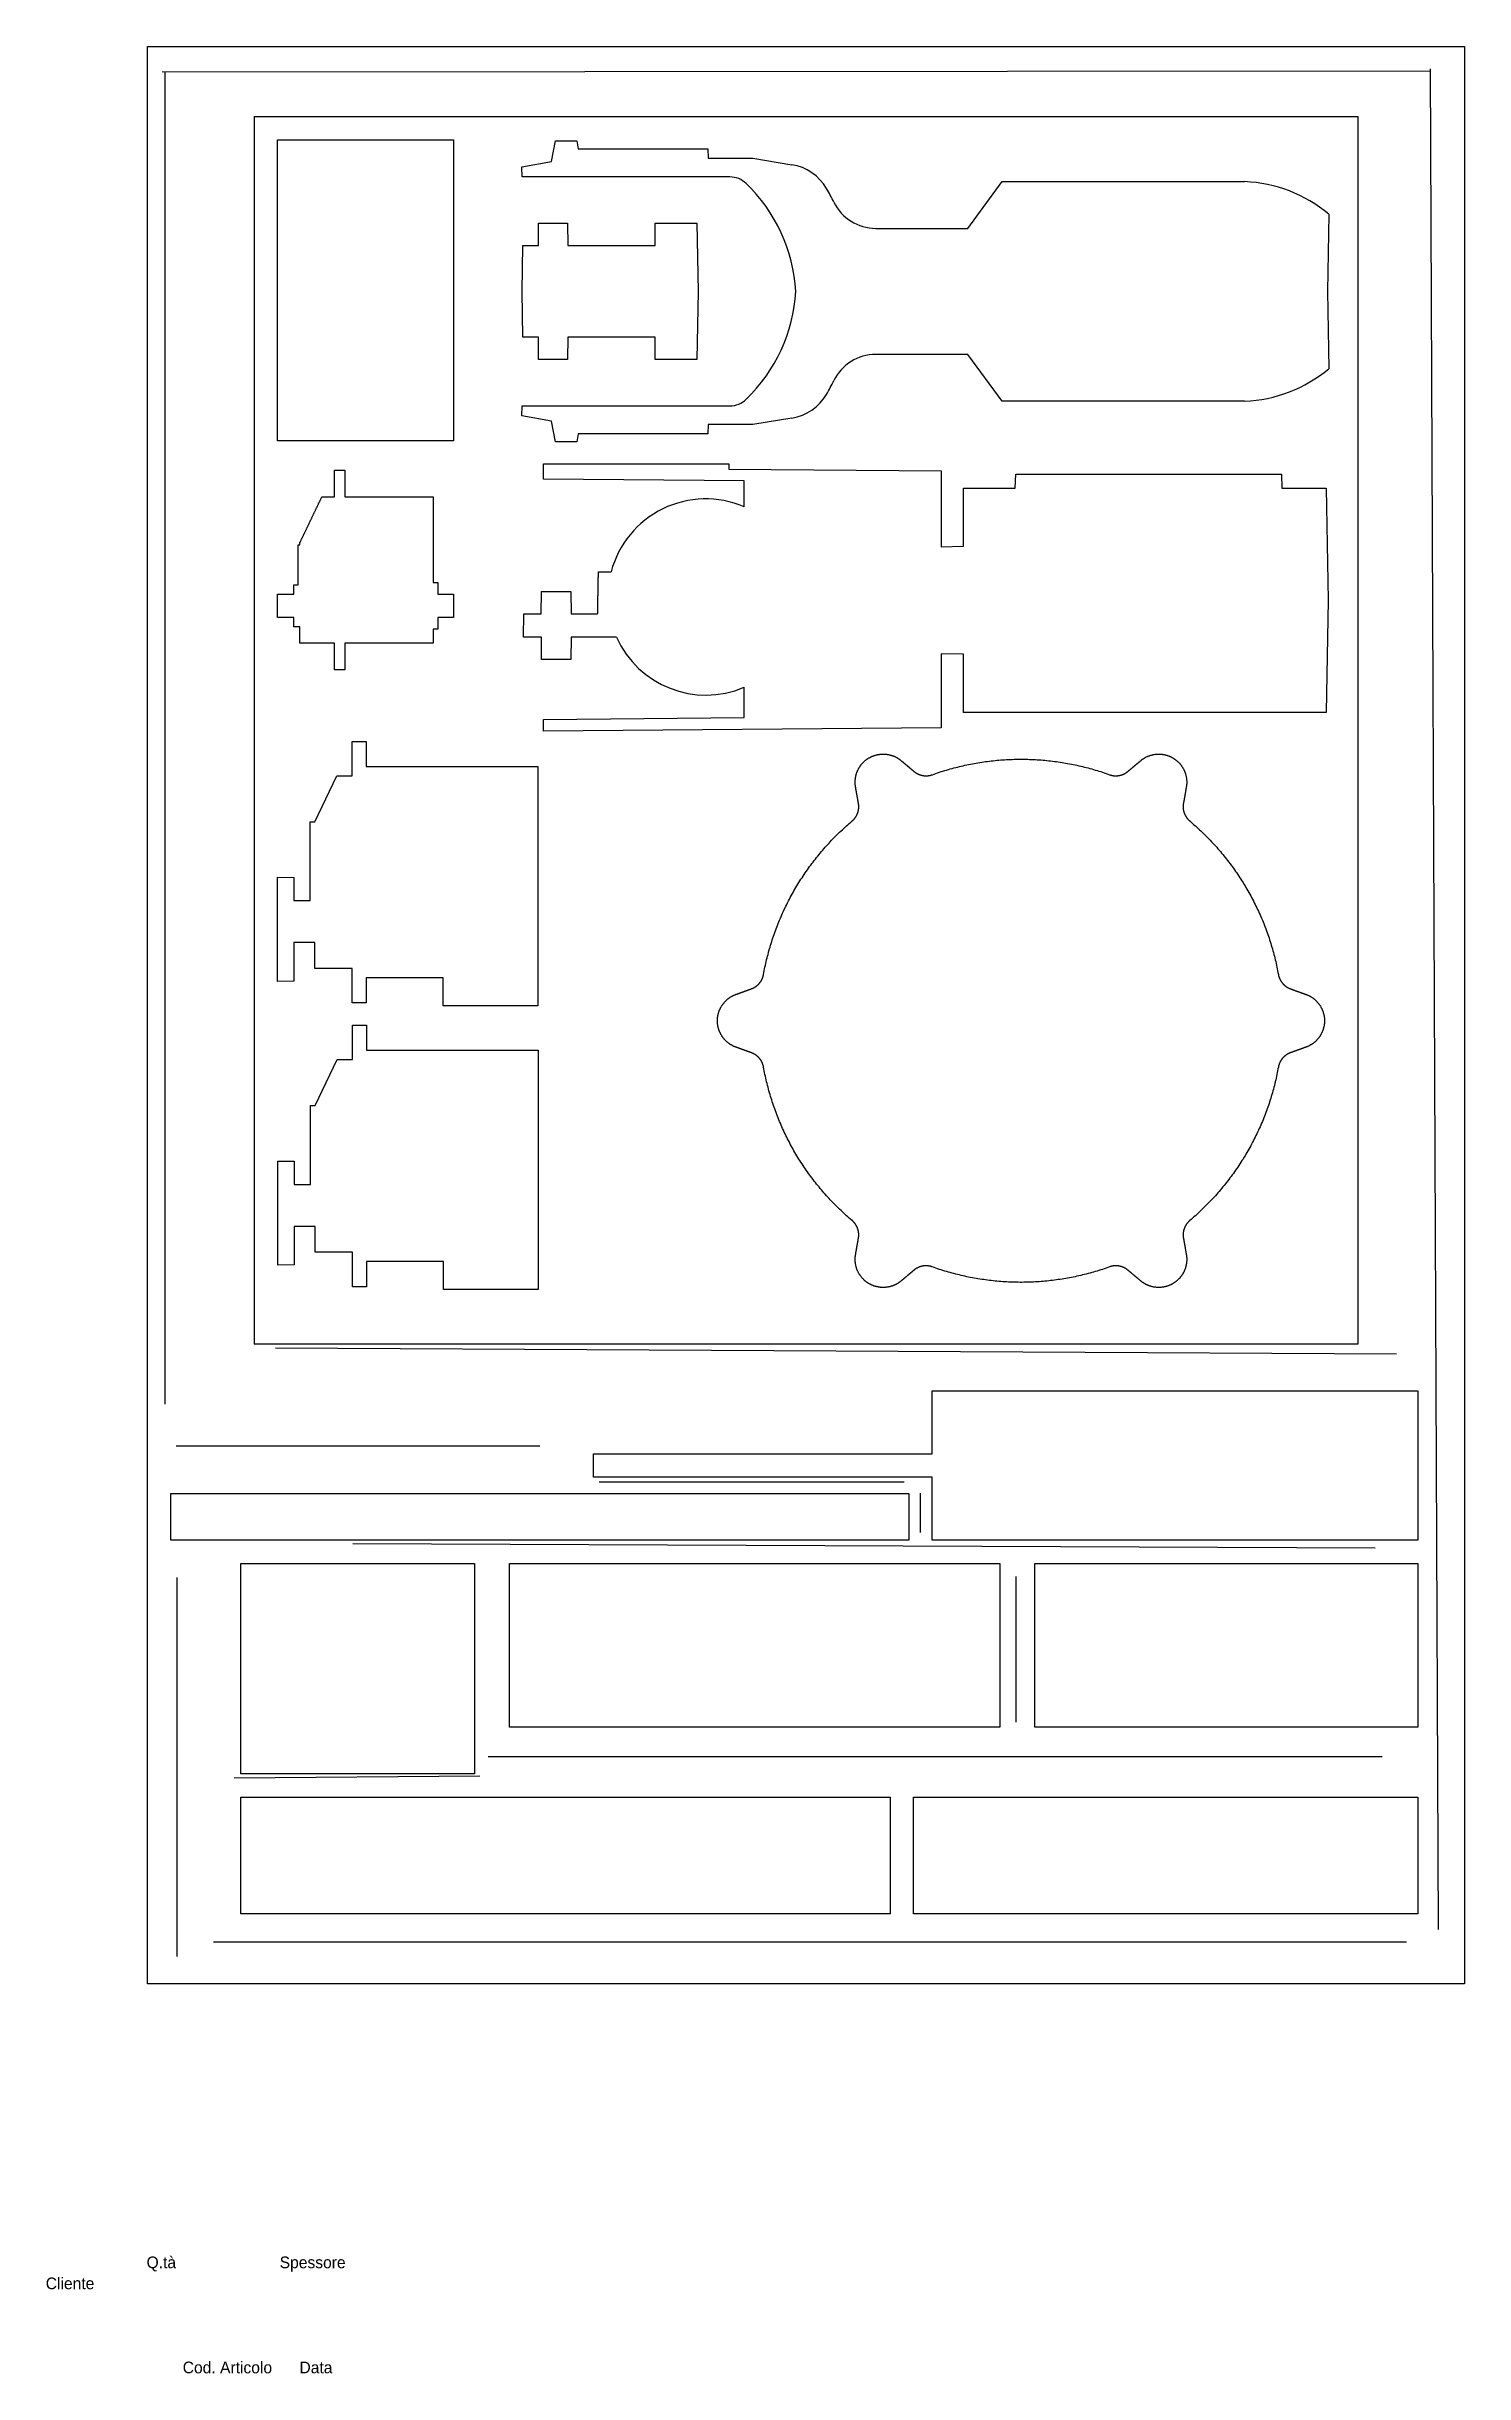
# Model space of a CAD drawing. Extents: x -168 to 1500, y -200 to 419.
# Drawn here: x 1195.9 to 1499.5, y -79.3 to 418.9 of the extents above.
import ezdxf

# ---------------------------------------------------------------- set-up
doc = ezdxf.new("R2010")
doc.units = 0
doc.layers.get('0').update_dxf_attribs({"linetype": 'CONTINUOUS'})

msp = doc.modelspace()

# ---------------------------------------------------------------- texts
for s, p in [('Q.tà', (1217.34, -56.75)), ('Spessore', (1245.84, -56.75)), ('Cliente', (1195.75, -61.25)), ('Cod. Articolo', (1225.08, -79.25)), ('Data', (1250.08, -79.25))]:
    msp.add_text(s, height=2.5).set_placement(p)

# ---------------------------------------------------------------- linework, layer by layer
at = {"color": 3, "linetype": 'CONTINUOUS'}
for p, q in [((1217.54, 4.1), (1217.54, 418.89)), ((1217.54, 418.89), (1499.54, 418.89)), ((1499.54, 418.89), (1499.54, 4.1)), ((1240.38, 403.89), (1240.38, 141.1)), ((1240.38, 403.89), (1476.71, 403.89)), ((1476.71, 403.89), (1476.71, 141.1)), ((1245.38, 334.49), (1245.38, 398.89)), ((1245.38, 398.89), (1283.08, 398.89)), ((1283.08, 398.89), (1283.08, 334.49)), ((1304.04, 394.25), (1304.92, 398.67)), ((1304.92, 398.67), (1309.44, 398.67)), ((1309.44, 398.67), (1309.78, 396.97)), ((1297.72, 393.11), (1304.04, 394.25)), ((1309.78, 396.97), (1337.55, 396.97)), ((1337.55, 396.97), (1337.59, 394.97)), ((1337.59, 394.97), (1347.18, 394.97)), ((1347.18, 394.97), (1355.54, 393.6)), ((1297.76, 390.97), (1297.72, 393.11)), ((1342.26, 390.97), (1297.76, 390.97)), ((1393.22, 379.97), (1400.56, 389.97)), ((1400.56, 389.97), (1452.47, 389.97)), ((1301.23, 376.27), (1301.28, 381.07)), ((1301.28, 381.07), (1307.49, 381.07)), ((1307.49, 381.07), (1307.53, 376.27)), ((1326.23, 376.27), (1326.28, 381.07)), ((1326.28, 381.07), (1335.17, 381.07)), ((1335.17, 381.07), (1335.48, 366.47)), ((1373.49, 379.97), (1393.22, 379.97)), ((1470.47, 383.03), (1470.18, 366.47)), ((1297.76, 366.47), (1297.93, 376.27)), ((1297.93, 376.27), (1301.23, 376.27)), ((1307.53, 376.27), (1326.23, 376.27)), ((1297.93, 356.67), (1297.76, 366.47)), ((1335.48, 366.47), (1335.17, 351.87)), ((1470.18, 366.47), (1470.47, 349.91)), ((1301.23, 356.67), (1297.93, 356.67)), ((1301.28, 351.87), (1301.23, 356.67)), ((1307.53, 356.67), (1307.49, 351.87)), ((1326.23, 356.67), (1307.53, 356.67)), ((1326.28, 351.87), (1326.23, 356.67)), ((1307.49, 351.87), (1301.28, 351.87)), ((1335.17, 351.87), (1326.28, 351.87)), ((1393.22, 352.97), (1373.49, 352.97)), ((1400.56, 342.97), (1393.22, 352.97)), ((1297.72, 339.83), (1297.76, 341.97)), ((1304.04, 338.68), (1297.72, 339.83)), ((1297.76, 341.97), (1342.26, 341.97)), ((1355.54, 339.33), (1347.18, 337.97)), ((1452.47, 342.97), (1400.56, 342.97)), ((1283.08, 334.49), (1245.38, 334.49)), ((1304.92, 334.27), (1304.04, 338.68)), ((1309.44, 334.27), (1304.92, 334.27)), ((1309.78, 335.97), (1309.44, 334.27)), ((1337.55, 335.97), (1309.78, 335.97)), ((1337.59, 337.97), (1337.55, 335.97)), ((1347.18, 337.97), (1337.59, 337.97)), ((1302.3, 326.25), (1302.3, 329.55)), ((1302.3, 329.55), (1342, 329.55)), ((1342, 329.55), (1341.99, 328.44)), ((1345.3, 325.88), (1302.3, 326.25)), ((1341.99, 328.44), (1387.5, 328.04)), ((1345.3, 320.38), (1345.3, 325.88)), ((1387.5, 328.04), (1387.5, 311.81)), ((1392.3, 311.9), (1392.3, 324.35)), ((1392.3, 324.35), (1403.35, 324.35)), ((1403.35, 324.35), (1403.45, 327.35)), ((1403.45, 327.35), (1460.35, 327.35)), ((1460.35, 327.35), (1460.45, 324.35)), ((1460.45, 324.35), (1469.93, 324.35)), ((1469.93, 324.35), (1470.35, 300.35)), ((1387.5, 311.81), (1392.3, 311.9)), ((1314.1, 306.45), (1316.81, 306.45)), ((1301.85, 297.45), (1301.89, 302.25)), ((1301.89, 302.25), (1308.21, 302.25)), ((1308.21, 302.25), (1308.25, 297.45)), ((1470.35, 300.35), (1469.93, 276.35)), ((1298.03, 292.45), (1298.12, 297.45)), ((1298.12, 297.45), (1301.85, 297.45)), ((1308.25, 297.45), (1313.93, 297.45)), ((1301.88, 292.45), (1298.03, 292.45)), ((1301.92, 287.65), (1301.88, 292.45)), ((1308.23, 292.45), (1308.18, 287.65)), ((1317.94, 292.45), (1308.23, 292.45)), ((1308.18, 287.65), (1301.92, 287.65)), ((1392.3, 288.8), (1387.5, 288.88)), ((1387.5, 288.88), (1387.5, 273.05)), ((1392.3, 276.35), (1392.3, 288.8)), ((1345.3, 275.21), (1345.3, 281.71)), ((1302.3, 274.84), (1345.3, 275.21)), ((1302.3, 272.3), (1302.3, 274.84)), ((1469.93, 276.35), (1392.3, 276.35)), ((1261.38, 262.74), (1261.38, 270.14)), ((1261.38, 270.14), (1264.38, 270.14)), ((1264.38, 270.14), (1264.38, 264.74)), ((1387.5, 273.05), (1302.3, 272.3)), ((1264.38, 264.74), (1301.13, 264.74)), ((1301.13, 264.74), (1301.13, 213.54)), ((1253.38, 252.94), (1258.08, 262.74)), ((1258.08, 262.74), (1261.38, 262.74)), ((1252.38, 236.04), (1252.38, 252.94)), ((1252.38, 252.94), (1253.38, 252.94)), ((1245.38, 218.74), (1245.38, 241.04)), ((1245.38, 241.04), (1248.88, 240.98)), ((1248.88, 240.98), (1248.88, 236.04)), ((1248.88, 236.04), (1252.38, 236.04)), ((1253.38, 227.04), (1248.88, 227.04)), ((1248.88, 227.04), (1248.88, 218.8)), ((1253.38, 221.54), (1253.38, 227.04)), ((1261.38, 221.54), (1253.38, 221.54)), ((1261.38, 214.14), (1261.38, 221.54)), ((1280.88, 219.54), (1264.38, 219.54)), ((1264.38, 219.54), (1264.38, 214.14)), ((1280.88, 213.54), (1280.88, 219.54)), ((1248.88, 218.8), (1245.38, 218.74)), ((1264.38, 214.14), (1261.38, 214.14)), ((1261.44, 201.99), (1261.44, 209.39)), ((1261.44, 209.39), (1264.44, 209.39)), ((1264.44, 209.39), (1264.44, 203.99)), ((1301.13, 213.54), (1280.88, 213.54)), ((1253.44, 192.19), (1258.14, 201.99)), ((1258.14, 201.99), (1261.44, 201.99)), ((1264.44, 203.99), (1301.19, 203.99)), ((1301.19, 203.99), (1301.19, 152.79)), ((1252.44, 175.29), (1252.44, 192.19)), ((1252.44, 192.19), (1253.44, 192.19)), ((1245.44, 157.99), (1245.44, 180.29)), ((1245.44, 180.29), (1248.94, 180.23)), ((1248.94, 180.23), (1248.94, 175.29)), ((1248.94, 175.29), (1252.44, 175.29)), ((1253.44, 166.29), (1248.94, 166.29)), ((1248.94, 166.29), (1248.94, 158.05)), ((1253.44, 160.79), (1253.44, 166.29)), ((1261.44, 160.79), (1253.44, 160.79)), ((1261.44, 153.39), (1261.44, 160.79)), ((1248.94, 158.05), (1245.44, 157.99)), ((1280.94, 158.79), (1264.44, 158.79)), ((1264.44, 158.79), (1264.44, 153.39)), ((1280.94, 152.79), (1280.94, 158.79)), ((1264.44, 153.39), (1261.44, 153.39)), ((1301.19, 152.79), (1280.94, 152.79)), ((1476.71, 141.1), (1240.38, 141.1)), ((1385.54, 117.59), (1385.54, 131.1)), ((1385.54, 131.1), (1489.54, 131.1)), ((1489.54, 131.1), (1489.54, 99.1)), ((1313.04, 117.59), (1385.54, 117.59)), ((1313.04, 112.59), (1313.04, 117.59)), ((1385.54, 112.59), (1313.04, 112.59)), ((1385.54, 99.1), (1385.54, 112.59)), ((1222.54, 99.1), (1222.54, 109.1)), ((1222.54, 109.1), (1380.54, 109.1)), ((1380.54, 109.1), (1380.54, 99.1)), ((1380.54, 99.1), (1222.54, 99.1)), ((1489.54, 99.1), (1385.54, 99.1)), ((1237.54, 49.1), (1237.54, 94.1)), ((1237.54, 94.1), (1287.54, 94.1)), ((1287.54, 94.1), (1287.54, 49.1)), ((1295.04, 59.1), (1295.04, 94.1)), ((1295.04, 94.1), (1400.04, 94.1)), ((1400.04, 94.1), (1400.04, 59.1)), ((1407.54, 59.1), (1407.54, 94.1)), ((1407.54, 94.1), (1489.54, 94.1)), ((1489.54, 94.1), (1489.54, 59.1)), ((1400.04, 59.1), (1295.04, 59.1)), ((1489.54, 59.1), (1407.54, 59.1)), ((1287.54, 49.1), (1237.54, 49.1)), ((1237.54, 19.1), (1237.54, 44.1)), ((1237.54, 44.1), (1376.54, 44.1)), ((1376.54, 44.1), (1376.54, 19.1)), ((1381.54, 19.1), (1381.54, 44.1)), ((1381.54, 44.1), (1489.54, 44.1)), ((1489.54, 44.1), (1489.54, 19.1)), ((1376.54, 19.1), (1237.54, 19.1)), ((1489.54, 19.1), (1381.54, 19.1)), ((1499.54, 4.1), (1217.54, 4.1))]:
    msp.add_line(p, q, dxfattribs=at)
at = {"color": 1, "linetype": 'CONTINUOUS'}
for p, q in [((1220.69, 413.5), (1492.22, 413.7)), ((1221.22, 413.5), (1221.22, 128.25)), ((1492.18, 414.12), (1493.9, 15.73)), ((1244.93, 140.3), (1485, 139.04)), ((1223.69, 119.28), (1301.54, 119.28)), ((1314.29, 111.6), (1379.55, 111.6)), ((1382.97, 109.18), (1382.97, 100.79)), ((1261.48, 98.41), (1480.4, 97.47)), ((1223.83, 91.09), (1223.83, 9.97)), ((1403.49, 91.37), (1403.49, 60.16)), ((1290.46, 52.78), (1481.91, 52.78)), ((1236.13, 48.22), (1288.69, 48.69)), ((1231.68, 13.11), (1487.1, 13.11))]:
    msp.add_line(p, q, dxfattribs=at)
at = {"color": 3}
for points in [[(1257.58, 322.48), (1257.58, 322.54), (1257.58, 322.6), (1257.58, 322.66), (1257.58, 322.72), (1257.58, 322.78), (1257.58, 322.84), (1257.58, 322.9), (1257.58, 322.96), (1257.58, 323.02), (1257.58, 323.08), (1257.58, 323.14), (1257.58, 323.2), (1257.58, 323.27), (1257.58, 323.33), (1257.58, 323.39), (1257.58, 323.45), (1257.58, 323.51), (1257.58, 323.57), (1257.58, 323.63), (1257.58, 323.69), (1257.58, 323.75), (1257.58, 323.81), (1257.58, 323.87), (1257.58, 323.93), (1257.58, 323.99), (1257.58, 324.05), (1257.58, 324.11), (1257.58, 324.17), (1257.58, 324.23), (1257.58, 324.29), (1257.58, 324.35), (1257.58, 324.42), (1257.58, 324.48), (1257.58, 324.54), (1257.58, 324.6), (1257.58, 324.66), (1257.58, 324.72), (1257.58, 324.78), (1257.58, 324.84), (1257.58, 324.9), (1257.58, 324.96), (1257.58, 325.02), (1257.58, 325.08), (1257.58, 325.14), (1257.58, 325.2), (1257.58, 325.26), (1257.58, 325.32), (1257.58, 325.38), (1257.58, 325.44), (1257.58, 325.5), (1257.58, 325.57), (1257.58, 325.63), (1257.58, 325.69), (1257.58, 325.75), (1257.58, 325.81), (1257.58, 325.87), (1257.58, 325.93), (1257.58, 325.99), (1257.58, 326.05), (1257.58, 326.11), (1257.58, 326.17), (1257.58, 326.23), (1257.58, 326.29), (1257.58, 326.35), (1257.58, 326.41), (1257.58, 326.47), (1257.58, 326.53), (1257.58, 326.59), (1257.58, 326.65), (1257.58, 326.72), (1257.58, 326.78), (1257.58, 326.84), (1257.58, 326.9), (1257.58, 326.96), (1257.58, 327.02), (1257.58, 327.08), (1257.58, 327.14), (1257.58, 327.2), (1257.58, 327.26), (1257.58, 327.32), (1257.58, 327.38), (1257.58, 327.44), (1257.58, 327.5), (1257.58, 327.56), (1257.58, 327.62), (1257.58, 327.68), (1257.58, 327.74), (1257.58, 327.8), (1257.58, 327.87), (1257.58, 327.93), (1257.58, 327.99), (1257.58, 328.05), (1257.58, 328.11), (1257.58, 328.17), (1257.58, 328.23)], [(1257.58, 328.23), (1257.6, 328.23), (1257.62, 328.23), (1257.64, 328.23), (1257.67, 328.23), (1257.69, 328.23), (1257.71, 328.23), (1257.74, 328.23), (1257.76, 328.23), (1257.78, 328.23), (1257.81, 328.23), (1257.83, 328.23), (1257.85, 328.23), (1257.88, 328.23), (1257.9, 328.23), (1257.92, 328.23), (1257.95, 328.23), (1257.97, 328.23), (1257.99, 328.23), (1258.02, 328.23), (1258.04, 328.23), (1258.06, 328.23), (1258.08, 328.23), (1258.11, 328.23), (1258.13, 328.23), (1258.15, 328.23), (1258.18, 328.23), (1258.2, 328.23), (1258.22, 328.23), (1258.25, 328.23), (1258.27, 328.23), (1258.29, 328.23), (1258.32, 328.23), (1258.34, 328.23), (1258.36, 328.23), (1258.39, 328.23), (1258.41, 328.23), (1258.43, 328.23), (1258.46, 328.23), (1258.48, 328.23), (1258.5, 328.23), (1258.52, 328.23), (1258.55, 328.23), (1258.57, 328.23), (1258.59, 328.23), (1258.62, 328.23), (1258.64, 328.23), (1258.66, 328.23), (1258.69, 328.23), (1258.71, 328.23), (1258.73, 328.23), (1258.76, 328.23), (1258.78, 328.23), (1258.8, 328.23), (1258.83, 328.23), (1258.85, 328.23), (1258.87, 328.23), (1258.9, 328.23), (1258.92, 328.23), (1258.94, 328.23), (1258.96, 328.23), (1258.99, 328.23), (1259.01, 328.23), (1259.03, 328.23), (1259.06, 328.23), (1259.08, 328.23), (1259.1, 328.23), (1259.13, 328.23), (1259.15, 328.23), (1259.17, 328.23), (1259.2, 328.23), (1259.22, 328.23), (1259.24, 328.23), (1259.27, 328.23), (1259.29, 328.23), (1259.31, 328.23), (1259.34, 328.23), (1259.36, 328.23), (1259.38, 328.23), (1259.4, 328.23), (1259.43, 328.23), (1259.45, 328.23), (1259.47, 328.23), (1259.5, 328.23), (1259.52, 328.23), (1259.54, 328.23), (1259.57, 328.23), (1259.59, 328.23), (1259.61, 328.23), (1259.64, 328.23), (1259.66, 328.23), (1259.68, 328.23), (1259.71, 328.23), (1259.73, 328.23), (1259.75, 328.23), (1259.78, 328.23)], [(1259.78, 328.23), (1259.78, 328.17), (1259.78, 328.11), (1259.78, 328.05), (1259.78, 327.99), (1259.78, 327.93), (1259.78, 327.87), (1259.78, 327.8), (1259.78, 327.74), (1259.78, 327.68), (1259.78, 327.62), (1259.78, 327.56), (1259.78, 327.5), (1259.78, 327.44), (1259.78, 327.38), (1259.78, 327.32), (1259.78, 327.26), (1259.78, 327.2), (1259.78, 327.14), (1259.78, 327.08), (1259.78, 327.02), (1259.78, 326.96), (1259.78, 326.9), (1259.78, 326.84), (1259.78, 326.78), (1259.78, 326.72), (1259.78, 326.65), (1259.78, 326.59), (1259.78, 326.53), (1259.78, 326.47), (1259.78, 326.41), (1259.78, 326.35), (1259.78, 326.29), (1259.78, 326.23), (1259.78, 326.17), (1259.78, 326.11), (1259.78, 326.05), (1259.78, 325.99), (1259.78, 325.93), (1259.78, 325.87), (1259.78, 325.81), (1259.78, 325.75), (1259.78, 325.69), (1259.78, 325.63), (1259.78, 325.57), (1259.78, 325.5), (1259.78, 325.44), (1259.78, 325.38), (1259.78, 325.32), (1259.78, 325.26), (1259.78, 325.2), (1259.78, 325.14), (1259.78, 325.08), (1259.78, 325.02), (1259.78, 324.96), (1259.78, 324.9), (1259.78, 324.84), (1259.78, 324.78), (1259.78, 324.72), (1259.78, 324.66), (1259.78, 324.6), (1259.78, 324.54), (1259.78, 324.48), (1259.78, 324.42), (1259.78, 324.35), (1259.78, 324.29), (1259.78, 324.23), (1259.78, 324.17), (1259.78, 324.11), (1259.78, 324.05), (1259.78, 323.99), (1259.78, 323.93), (1259.78, 323.87), (1259.78, 323.81), (1259.78, 323.75), (1259.78, 323.69), (1259.78, 323.63), (1259.78, 323.57), (1259.78, 323.51), (1259.78, 323.45), (1259.78, 323.39), (1259.78, 323.33), (1259.78, 323.27), (1259.78, 323.2), (1259.78, 323.14), (1259.78, 323.08), (1259.78, 323.02), (1259.78, 322.96), (1259.78, 322.9), (1259.78, 322.84), (1259.78, 322.78), (1259.78, 322.72), (1259.78, 322.66), (1259.78, 322.6), (1259.78, 322.54), (1259.78, 322.48)], [(1250.18, 312.68), (1250.22, 312.78), (1250.27, 312.88), (1250.32, 312.99), (1250.37, 313.09), (1250.42, 313.19), (1250.47, 313.3), (1250.52, 313.4), (1250.57, 313.5), (1250.62, 313.61), (1250.67, 313.71), (1250.72, 313.81), (1250.77, 313.92), (1250.82, 314.02), (1250.87, 314.12), (1250.92, 314.23), (1250.97, 314.33), (1251.02, 314.43), (1251.07, 314.54), (1251.12, 314.64), (1251.16, 314.74), (1251.21, 314.84), (1251.26, 314.95), (1251.31, 315.05), (1251.36, 315.15), (1251.41, 315.26), (1251.46, 315.36), (1251.51, 315.46), (1251.56, 315.57), (1251.61, 315.67), (1251.66, 315.77), (1251.71, 315.88), (1251.76, 315.98), (1251.81, 316.08), (1251.86, 316.19), (1251.91, 316.29), (1251.96, 316.39), (1252.01, 316.5), (1252.06, 316.6), (1252.1, 316.7), (1252.15, 316.8), (1252.2, 316.91), (1252.25, 317.01), (1252.3, 317.11), (1252.35, 317.22), (1252.4, 317.32), (1252.45, 317.42), (1252.5, 317.53), (1252.55, 317.63), (1252.6, 317.73), (1252.65, 317.84), (1252.7, 317.94), (1252.75, 318.04), (1252.8, 318.15), (1252.85, 318.25), (1252.9, 318.35), (1252.95, 318.46), (1253, 318.56), (1253.04, 318.66), (1253.09, 318.76), (1253.14, 318.87), (1253.19, 318.97), (1253.24, 319.07), (1253.29, 319.18), (1253.34, 319.28), (1253.39, 319.38), (1253.44, 319.49), (1253.49, 319.59), (1253.54, 319.69), (1253.59, 319.8), (1253.64, 319.9), (1253.69, 320), (1253.74, 320.11), (1253.79, 320.21), (1253.84, 320.31), (1253.89, 320.42), (1253.94, 320.52), (1253.98, 320.62), (1254.03, 320.72), (1254.08, 320.83), (1254.13, 320.93), (1254.18, 321.03), (1254.23, 321.14), (1254.28, 321.24), (1254.33, 321.34), (1254.38, 321.45), (1254.43, 321.55), (1254.48, 321.65), (1254.53, 321.76), (1254.58, 321.86), (1254.63, 321.96), (1254.68, 322.07), (1254.73, 322.17), (1254.78, 322.27), (1254.83, 322.38), (1254.88, 322.48)], [(1254.88, 322.48), (1254.9, 322.48), (1254.93, 322.48), (1254.96, 322.48), (1254.99, 322.48), (1255.02, 322.48), (1255.05, 322.48), (1255.07, 322.48), (1255.1, 322.48), (1255.13, 322.48), (1255.16, 322.48), (1255.19, 322.48), (1255.22, 322.48), (1255.24, 322.48), (1255.27, 322.48), (1255.3, 322.48), (1255.33, 322.48), (1255.36, 322.48), (1255.39, 322.48), (1255.42, 322.48), (1255.44, 322.48), (1255.47, 322.48), (1255.5, 322.48), (1255.53, 322.48), (1255.56, 322.48), (1255.59, 322.48), (1255.61, 322.48), (1255.64, 322.48), (1255.67, 322.48), (1255.7, 322.48), (1255.73, 322.48), (1255.76, 322.48), (1255.78, 322.48), (1255.81, 322.48), (1255.84, 322.48), (1255.87, 322.48), (1255.9, 322.48), (1255.93, 322.48), (1255.96, 322.48), (1255.98, 322.48), (1256.01, 322.48), (1256.04, 322.48), (1256.07, 322.48), (1256.1, 322.48), (1256.13, 322.48), (1256.15, 322.48), (1256.18, 322.48), (1256.21, 322.48), (1256.24, 322.48), (1256.27, 322.48), (1256.3, 322.48), (1256.32, 322.48), (1256.35, 322.48), (1256.38, 322.48), (1256.41, 322.48), (1256.44, 322.48), (1256.47, 322.48), (1256.5, 322.48), (1256.52, 322.48), (1256.55, 322.48), (1256.58, 322.48), (1256.61, 322.48), (1256.64, 322.48), (1256.67, 322.48), (1256.69, 322.48), (1256.72, 322.48), (1256.75, 322.48), (1256.78, 322.48), (1256.81, 322.48), (1256.84, 322.48), (1256.86, 322.48), (1256.89, 322.48), (1256.92, 322.48), (1256.95, 322.48), (1256.98, 322.48), (1257.01, 322.48), (1257.04, 322.48), (1257.06, 322.48), (1257.09, 322.48), (1257.12, 322.48), (1257.15, 322.48), (1257.18, 322.48), (1257.21, 322.48), (1257.23, 322.48), (1257.26, 322.48), (1257.29, 322.48), (1257.32, 322.48), (1257.35, 322.48), (1257.38, 322.48), (1257.4, 322.48), (1257.43, 322.48), (1257.46, 322.48), (1257.49, 322.48), (1257.52, 322.48), (1257.55, 322.48), (1257.58, 322.48)], [(1259.78, 322.48), (1259.97, 322.48), (1260.17, 322.48), (1260.37, 322.48), (1260.57, 322.48), (1260.77, 322.48), (1260.97, 322.48), (1261.17, 322.48), (1261.37, 322.48), (1261.57, 322.48), (1261.76, 322.48), (1261.96, 322.48), (1262.16, 322.48), (1262.36, 322.48), (1262.56, 322.48), (1262.76, 322.48), (1262.96, 322.48), (1263.16, 322.48), (1263.36, 322.48), (1263.56, 322.48), (1263.75, 322.48), (1263.95, 322.48), (1264.15, 322.48), (1264.35, 322.48), (1264.55, 322.48), (1264.75, 322.48), (1264.95, 322.48), (1265.15, 322.48), (1265.35, 322.48), (1265.54, 322.48), (1265.74, 322.48), (1265.94, 322.48), (1266.14, 322.48), (1266.34, 322.48), (1266.54, 322.48), (1266.74, 322.48), (1266.94, 322.48), (1267.14, 322.48), (1267.34, 322.48), (1267.53, 322.48), (1267.73, 322.48), (1267.93, 322.48), (1268.13, 322.48), (1268.33, 322.48), (1268.53, 322.48), (1268.73, 322.48), (1268.93, 322.48), (1269.13, 322.48), (1269.32, 322.48), (1269.52, 322.48), (1269.72, 322.48), (1269.92, 322.48), (1270.12, 322.48), (1270.32, 322.48), (1270.52, 322.48), (1270.72, 322.48), (1270.92, 322.48), (1271.12, 322.48), (1271.31, 322.48), (1271.51, 322.48), (1271.71, 322.48), (1271.91, 322.48), (1272.11, 322.48), (1272.31, 322.48), (1272.51, 322.48), (1272.71, 322.48), (1272.91, 322.48), (1273.1, 322.48), (1273.3, 322.48), (1273.5, 322.48), (1273.7, 322.48), (1273.9, 322.48), (1274.1, 322.48), (1274.3, 322.48), (1274.5, 322.48), (1274.7, 322.48), (1274.9, 322.48), (1275.09, 322.48), (1275.29, 322.48), (1275.49, 322.48), (1275.69, 322.48), (1275.89, 322.48), (1276.09, 322.48), (1276.29, 322.48), (1276.49, 322.48), (1276.69, 322.48), (1276.88, 322.48), (1277.08, 322.48), (1277.28, 322.48), (1277.48, 322.48), (1277.68, 322.48), (1277.88, 322.48), (1278.08, 322.48), (1278.28, 322.48), (1278.48, 322.48), (1278.68, 322.48)], [(1278.68, 322.48), (1278.68, 322.29), (1278.68, 322.09), (1278.68, 321.9), (1278.68, 321.71), (1278.68, 321.52), (1278.68, 321.32), (1278.68, 321.13), (1278.68, 320.94), (1278.68, 320.74), (1278.68, 320.55), (1278.68, 320.36), (1278.68, 320.17), (1278.68, 319.97), (1278.68, 319.78), (1278.68, 319.59), (1278.68, 319.4), (1278.68, 319.2), (1278.68, 319.01), (1278.68, 318.82), (1278.68, 318.63), (1278.68, 318.43), (1278.68, 318.24), (1278.68, 318.05), (1278.68, 317.86), (1278.68, 317.66), (1278.68, 317.47), (1278.68, 317.28), (1278.68, 317.08), (1278.68, 316.89), (1278.68, 316.7), (1278.68, 316.51), (1278.68, 316.31), (1278.68, 316.12), (1278.68, 315.93), (1278.68, 315.74), (1278.68, 315.54), (1278.68, 315.35), (1278.68, 315.16), (1278.68, 314.97), (1278.68, 314.77), (1278.68, 314.58), (1278.68, 314.39), (1278.68, 314.2), (1278.68, 314), (1278.68, 313.81), (1278.68, 313.62), (1278.68, 313.42), (1278.68, 313.23), (1278.68, 313.04), (1278.68, 312.85), (1278.68, 312.65), (1278.68, 312.46), (1278.68, 312.27), (1278.68, 312.08), (1278.68, 311.88), (1278.68, 311.69), (1278.68, 311.5), (1278.68, 311.31), (1278.68, 311.11), (1278.68, 310.92), (1278.68, 310.73), (1278.68, 310.54), (1278.68, 310.34), (1278.68, 310.15), (1278.68, 309.96), (1278.68, 309.76), (1278.68, 309.57), (1278.68, 309.38), (1278.68, 309.19), (1278.68, 308.99), (1278.68, 308.8), (1278.68, 308.61), (1278.68, 308.42), (1278.68, 308.22), (1278.68, 308.03), (1278.68, 307.84), (1278.68, 307.65), (1278.68, 307.45), (1278.68, 307.26), (1278.68, 307.07), (1278.68, 306.88), (1278.68, 306.68), (1278.68, 306.49), (1278.68, 306.3), (1278.68, 306.1), (1278.68, 305.91), (1278.68, 305.72), (1278.68, 305.53), (1278.68, 305.33), (1278.68, 305.14), (1278.68, 304.95), (1278.68, 304.76), (1278.68, 304.56), (1278.68, 304.37), (1278.68, 304.18)], [(1249.78, 311.11), (1249.78, 311.12), (1249.78, 311.13), (1249.78, 311.15), (1249.78, 311.16), (1249.78, 311.17), (1249.78, 311.18), (1249.78, 311.19), (1249.78, 311.2), (1249.78, 311.22), (1249.78, 311.23), (1249.78, 311.24), (1249.78, 311.25), (1249.78, 311.26), (1249.78, 311.27), (1249.78, 311.28), (1249.78, 311.3), (1249.78, 311.31), (1249.78, 311.32), (1249.78, 311.33), (1249.78, 311.34), (1249.78, 311.35), (1249.78, 311.37), (1249.78, 311.38), (1249.78, 311.39), (1249.78, 311.4), (1249.78, 311.41), (1249.78, 311.42), (1249.78, 311.44), (1249.78, 311.45), (1249.78, 311.46), (1249.78, 311.47), (1249.78, 311.48), (1249.78, 311.49), (1249.78, 311.5), (1249.78, 311.52), (1249.78, 311.53), (1249.78, 311.54), (1249.78, 311.55), (1249.78, 311.56), (1249.78, 311.57), (1249.78, 311.59), (1249.78, 311.6), (1249.78, 311.61), (1249.78, 311.62), (1249.78, 311.63), (1249.78, 311.64), (1249.78, 311.66), (1249.78, 311.67), (1249.78, 311.68), (1249.78, 311.69), (1249.78, 311.7), (1249.78, 311.71), (1249.78, 311.72), (1249.78, 311.74), (1249.78, 311.75), (1249.78, 311.76), (1249.78, 311.77), (1249.78, 311.78), (1249.78, 311.79), (1249.78, 311.81), (1249.78, 311.82), (1249.78, 311.83), (1249.78, 311.84), (1249.78, 311.85), (1249.78, 311.86), (1249.78, 311.88), (1249.78, 311.89), (1249.78, 311.9), (1249.78, 311.91), (1249.78, 311.92), (1249.78, 311.93), (1249.78, 311.94), (1249.78, 311.96), (1249.78, 311.97), (1249.78, 311.98), (1249.78, 311.99), (1249.78, 312), (1249.78, 312.01), (1249.78, 312.03), (1249.78, 312.04), (1249.78, 312.05), (1249.78, 312.06), (1249.78, 312.07), (1249.78, 312.08), (1249.78, 312.1), (1249.78, 312.11), (1249.78, 312.12), (1249.78, 312.13), (1249.78, 312.14), (1249.78, 312.15), (1249.78, 312.16), (1249.78, 312.18), (1249.78, 312.19), (1249.78, 312.2), (1249.78, 312.21)], [(1249.78, 312.21), (1249.78, 312.21), (1249.78, 312.21), (1249.79, 312.21), (1249.79, 312.21), (1249.8, 312.21), (1249.8, 312.21), (1249.8, 312.21), (1249.81, 312.21), (1249.81, 312.21), (1249.82, 312.21), (1249.82, 312.21), (1249.83, 312.21), (1249.83, 312.21), (1249.83, 312.21), (1249.84, 312.21), (1249.84, 312.21), (1249.85, 312.21), (1249.85, 312.21), (1249.86, 312.21), (1249.86, 312.21), (1249.86, 312.21), (1249.87, 312.21), (1249.87, 312.21), (1249.88, 312.21), (1249.88, 312.21), (1249.88, 312.21), (1249.89, 312.21), (1249.89, 312.21), (1249.9, 312.21), (1249.9, 312.21), (1249.91, 312.21), (1249.91, 312.21), (1249.91, 312.21), (1249.92, 312.21), (1249.92, 312.21), (1249.93, 312.21), (1249.93, 312.21), (1249.94, 312.21), (1249.94, 312.21), (1249.94, 312.21), (1249.95, 312.21), (1249.95, 312.21), (1249.96, 312.21), (1249.96, 312.21), (1249.96, 312.21), (1249.97, 312.21), (1249.97, 312.21), (1249.98, 312.21), (1249.98, 312.21), (1249.99, 312.21), (1249.99, 312.21), (1249.99, 312.21), (1250, 312.21), (1250, 312.21), (1250.01, 312.21), (1250.01, 312.21), (1250.02, 312.21), (1250.02, 312.21), (1250.02, 312.21), (1250.03, 312.21), (1250.03, 312.21), (1250.04, 312.21), (1250.04, 312.21), (1250.04, 312.21), (1250.05, 312.21), (1250.05, 312.21), (1250.06, 312.21), (1250.06, 312.21), (1250.07, 312.21), (1250.07, 312.21), (1250.07, 312.21), (1250.08, 312.21), (1250.08, 312.21), (1250.09, 312.21), (1250.09, 312.21), (1250.1, 312.21), (1250.1, 312.21), (1250.1, 312.21), (1250.11, 312.21), (1250.11, 312.21), (1250.12, 312.21), (1250.12, 312.21), (1250.12, 312.21), (1250.13, 312.21), (1250.13, 312.21), (1250.14, 312.21), (1250.14, 312.21), (1250.15, 312.21), (1250.15, 312.21), (1250.15, 312.21), (1250.16, 312.21), (1250.16, 312.21), (1250.17, 312.21), (1250.17, 312.21), (1250.18, 312.21)], [(1249.78, 303.68), (1249.78, 303.76), (1249.78, 303.83), (1249.78, 303.91), (1249.78, 303.99), (1249.78, 304.07), (1249.78, 304.15), (1249.78, 304.23), (1249.78, 304.3), (1249.78, 304.38), (1249.78, 304.46), (1249.78, 304.54), (1249.78, 304.62), (1249.78, 304.7), (1249.78, 304.77), (1249.78, 304.85), (1249.78, 304.93), (1249.78, 305.01), (1249.78, 305.09), (1249.78, 305.16), (1249.78, 305.24), (1249.78, 305.32), (1249.78, 305.4), (1249.78, 305.48), (1249.78, 305.56), (1249.78, 305.63), (1249.78, 305.71), (1249.78, 305.79), (1249.78, 305.87), (1249.78, 305.95), (1249.78, 306.03), (1249.78, 306.1), (1249.78, 306.18), (1249.78, 306.26), (1249.78, 306.34), (1249.78, 306.42), (1249.78, 306.5), (1249.78, 306.57), (1249.78, 306.65), (1249.78, 306.73), (1249.78, 306.81), (1249.78, 306.89), (1249.78, 306.96), (1249.78, 307.04), (1249.78, 307.12), (1249.78, 307.2), (1249.78, 307.28), (1249.78, 307.36), (1249.78, 307.43), (1249.78, 307.51), (1249.78, 307.59), (1249.78, 307.67), (1249.78, 307.75), (1249.78, 307.83), (1249.78, 307.9), (1249.78, 307.98), (1249.78, 308.06), (1249.78, 308.14), (1249.78, 308.22), (1249.78, 308.29), (1249.78, 308.37), (1249.78, 308.45), (1249.78, 308.53), (1249.78, 308.61), (1249.78, 308.69), (1249.78, 308.76), (1249.78, 308.84), (1249.78, 308.92), (1249.78, 309), (1249.78, 309.08), (1249.78, 309.16), (1249.78, 309.23), (1249.78, 309.31), (1249.78, 309.39), (1249.78, 309.47), (1249.78, 309.55), (1249.78, 309.62), (1249.78, 309.7), (1249.78, 309.78), (1249.78, 309.86), (1249.78, 309.94), (1249.78, 310.02), (1249.78, 310.09), (1249.78, 310.17), (1249.78, 310.25), (1249.78, 310.33), (1249.78, 310.41), (1249.78, 310.49), (1249.78, 310.56), (1249.78, 310.64), (1249.78, 310.72), (1249.78, 310.8), (1249.78, 310.88), (1249.78, 310.95), (1249.78, 311.03), (1249.78, 311.11)], [(1250.18, 312.21), (1250.18, 312.22), (1250.18, 312.22), (1250.18, 312.23), (1250.18, 312.23), (1250.18, 312.24), (1250.18, 312.24), (1250.18, 312.25), (1250.18, 312.25), (1250.18, 312.26), (1250.18, 312.26), (1250.18, 312.27), (1250.18, 312.27), (1250.18, 312.28), (1250.18, 312.28), (1250.18, 312.29), (1250.18, 312.29), (1250.18, 312.29), (1250.18, 312.3), (1250.18, 312.3), (1250.18, 312.31), (1250.18, 312.31), (1250.18, 312.32), (1250.18, 312.32), (1250.18, 312.33), (1250.18, 312.33), (1250.18, 312.34), (1250.18, 312.34), (1250.18, 312.35), (1250.18, 312.35), (1250.18, 312.36), (1250.18, 312.36), (1250.18, 312.37), (1250.18, 312.37), (1250.18, 312.38), (1250.18, 312.38), (1250.18, 312.39), (1250.18, 312.39), (1250.18, 312.4), (1250.18, 312.4), (1250.18, 312.41), (1250.18, 312.41), (1250.18, 312.42), (1250.18, 312.42), (1250.18, 312.43), (1250.18, 312.43), (1250.18, 312.44), (1250.18, 312.44), (1250.18, 312.45), (1250.18, 312.45), (1250.18, 312.46), (1250.18, 312.46), (1250.18, 312.47), (1250.18, 312.47), (1250.18, 312.48), (1250.18, 312.48), (1250.18, 312.49), (1250.18, 312.49), (1250.18, 312.5), (1250.18, 312.5), (1250.18, 312.51), (1250.18, 312.51), (1250.18, 312.52), (1250.18, 312.52), (1250.18, 312.53), (1250.18, 312.53), (1250.18, 312.54), (1250.18, 312.54), (1250.18, 312.55), (1250.18, 312.55), (1250.18, 312.56), (1250.18, 312.56), (1250.18, 312.57), (1250.18, 312.57), (1250.18, 312.58), (1250.18, 312.58), (1250.18, 312.58), (1250.18, 312.59), (1250.18, 312.59), (1250.18, 312.6), (1250.18, 312.6), (1250.18, 312.61), (1250.18, 312.61), (1250.18, 312.62), (1250.18, 312.62), (1250.18, 312.63), (1250.18, 312.63), (1250.18, 312.64), (1250.18, 312.64), (1250.18, 312.65), (1250.18, 312.65), (1250.18, 312.66), (1250.18, 312.66), (1250.18, 312.67), (1250.18, 312.67), (1250.18, 312.68)], [(1278.68, 304.18), (1278.69, 304.18), (1278.7, 304.18), (1278.71, 304.18), (1278.72, 304.18), (1278.73, 304.18), (1278.74, 304.18), (1278.75, 304.18), (1278.76, 304.18), (1278.77, 304.18), (1278.78, 304.18), (1278.79, 304.18), (1278.8, 304.18), (1278.81, 304.18), (1278.82, 304.18), (1278.83, 304.18), (1278.84, 304.18), (1278.85, 304.18), (1278.86, 304.18), (1278.88, 304.18), (1278.89, 304.18), (1278.9, 304.18), (1278.91, 304.18), (1278.92, 304.18), (1278.93, 304.18), (1278.94, 304.18), (1278.95, 304.18), (1278.96, 304.18), (1278.97, 304.18), (1278.98, 304.18), (1278.99, 304.18), (1279, 304.18), (1279.01, 304.18), (1279.02, 304.18), (1279.03, 304.18), (1279.04, 304.18), (1279.05, 304.18), (1279.06, 304.18), (1279.08, 304.18), (1279.09, 304.18), (1279.1, 304.18), (1279.11, 304.18), (1279.12, 304.18), (1279.13, 304.18), (1279.14, 304.18), (1279.15, 304.18), (1279.16, 304.18), (1279.17, 304.18), (1279.18, 304.18), (1279.19, 304.18), (1279.2, 304.18), (1279.21, 304.18), (1279.22, 304.18), (1279.23, 304.18), (1279.24, 304.18), (1279.25, 304.18), (1279.26, 304.18), (1279.28, 304.18), (1279.29, 304.18), (1279.3, 304.18), (1279.31, 304.18), (1279.32, 304.18), (1279.33, 304.18), (1279.34, 304.18), (1279.35, 304.18), (1279.36, 304.18), (1279.37, 304.18), (1279.38, 304.18), (1279.39, 304.18), (1279.4, 304.18), (1279.41, 304.18), (1279.42, 304.18), (1279.43, 304.18), (1279.44, 304.18), (1279.45, 304.18), (1279.46, 304.18), (1279.48, 304.18), (1279.49, 304.18), (1279.5, 304.18), (1279.51, 304.18), (1279.52, 304.18), (1279.53, 304.18), (1279.54, 304.18), (1279.55, 304.18), (1279.56, 304.18), (1279.57, 304.18), (1279.58, 304.18), (1279.59, 304.18), (1279.6, 304.18), (1279.61, 304.18), (1279.62, 304.18), (1279.63, 304.18), (1279.64, 304.18), (1279.65, 304.18), (1279.66, 304.18), (1279.68, 304.18)], [(1279.68, 304.18), (1279.68, 304.15), (1279.68, 304.13), (1279.68, 304.1), (1279.68, 304.07), (1279.68, 304.05), (1279.68, 304.02), (1279.68, 303.99), (1279.68, 303.97), (1279.68, 303.94), (1279.68, 303.92), (1279.68, 303.89), (1279.68, 303.86), (1279.68, 303.84), (1279.68, 303.81), (1279.68, 303.78), (1279.68, 303.76), (1279.68, 303.73), (1279.68, 303.7), (1279.68, 303.68), (1279.68, 303.65), (1279.68, 303.63), (1279.68, 303.6), (1279.68, 303.57), (1279.68, 303.55), (1279.68, 303.52), (1279.68, 303.49), (1279.68, 303.47), (1279.68, 303.44), (1279.68, 303.42), (1279.68, 303.39), (1279.68, 303.36), (1279.68, 303.34), (1279.68, 303.31), (1279.68, 303.28), (1279.68, 303.26), (1279.68, 303.23), (1279.68, 303.2), (1279.68, 303.18), (1279.68, 303.15), (1279.68, 303.13), (1279.68, 303.1), (1279.68, 303.07), (1279.68, 303.05), (1279.68, 303.02), (1279.68, 302.99), (1279.68, 302.97), (1279.68, 302.94), (1279.68, 302.92), (1279.68, 302.89), (1279.68, 302.86), (1279.68, 302.84), (1279.68, 302.81), (1279.68, 302.78), (1279.68, 302.76), (1279.68, 302.73), (1279.68, 302.7), (1279.68, 302.68), (1279.68, 302.65), (1279.68, 302.63), (1279.68, 302.6), (1279.68, 302.57), (1279.68, 302.55), (1279.68, 302.52), (1279.68, 302.49), (1279.68, 302.47), (1279.68, 302.44), (1279.68, 302.42), (1279.68, 302.39), (1279.68, 302.36), (1279.68, 302.34), (1279.68, 302.31), (1279.68, 302.28), (1279.68, 302.26), (1279.68, 302.23), (1279.68, 302.2), (1279.68, 302.18), (1279.68, 302.15), (1279.68, 302.13), (1279.68, 302.1), (1279.68, 302.07), (1279.68, 302.05), (1279.68, 302.02), (1279.68, 301.99), (1279.68, 301.97), (1279.68, 301.94), (1279.68, 301.92), (1279.68, 301.89), (1279.68, 301.86), (1279.68, 301.84), (1279.68, 301.81), (1279.68, 301.78), (1279.68, 301.76), (1279.68, 301.73), (1279.68, 301.7), (1279.68, 301.68)], [(1245.38, 296.68), (1245.38, 296.73), (1245.38, 296.78), (1245.38, 296.84), (1245.38, 296.89), (1245.38, 296.94), (1245.38, 296.99), (1245.38, 297.05), (1245.38, 297.1), (1245.38, 297.15), (1245.38, 297.2), (1245.38, 297.26), (1245.38, 297.31), (1245.38, 297.36), (1245.38, 297.42), (1245.38, 297.47), (1245.38, 297.52), (1245.38, 297.57), (1245.38, 297.63), (1245.38, 297.68), (1245.38, 297.73), (1245.38, 297.78), (1245.38, 297.84), (1245.38, 297.89), (1245.38, 297.94), (1245.38, 297.99), (1245.38, 298.05), (1245.38, 298.1), (1245.38, 298.15), (1245.38, 298.2), (1245.38, 298.26), (1245.38, 298.31), (1245.38, 298.36), (1245.38, 298.42), (1245.38, 298.47), (1245.38, 298.52), (1245.38, 298.57), (1245.38, 298.63), (1245.38, 298.68), (1245.38, 298.73), (1245.38, 298.78), (1245.38, 298.84), (1245.38, 298.89), (1245.38, 298.94), (1245.38, 298.99), (1245.38, 299.05), (1245.38, 299.1), (1245.38, 299.15), (1245.38, 299.2), (1245.38, 299.26), (1245.38, 299.31), (1245.38, 299.36), (1245.38, 299.42), (1245.38, 299.47), (1245.38, 299.52), (1245.38, 299.57), (1245.38, 299.63), (1245.38, 299.68), (1245.38, 299.73), (1245.38, 299.78), (1245.38, 299.84), (1245.38, 299.89), (1245.38, 299.94), (1245.38, 299.99), (1245.38, 300.05), (1245.38, 300.1), (1245.38, 300.15), (1245.38, 300.2), (1245.38, 300.26), (1245.38, 300.31), (1245.38, 300.36), (1245.38, 300.42), (1245.38, 300.47), (1245.38, 300.52), (1245.38, 300.57), (1245.38, 300.63), (1245.38, 300.68), (1245.38, 300.73), (1245.38, 300.78), (1245.38, 300.84), (1245.38, 300.89), (1245.38, 300.94), (1245.38, 300.99), (1245.38, 301.05), (1245.38, 301.1), (1245.38, 301.15), (1245.38, 301.2), (1245.38, 301.26), (1245.38, 301.31), (1245.38, 301.36), (1245.38, 301.42), (1245.38, 301.47), (1245.38, 301.52), (1245.38, 301.57), (1245.38, 301.63), (1245.38, 301.68)], [(1245.38, 301.68), (1245.41, 301.68), (1245.45, 301.68), (1245.49, 301.68), (1245.52, 301.68), (1245.56, 301.68), (1245.6, 301.68), (1245.63, 301.68), (1245.67, 301.68), (1245.71, 301.68), (1245.74, 301.68), (1245.78, 301.68), (1245.82, 301.68), (1245.85, 301.68), (1245.89, 301.68), (1245.93, 301.68), (1245.96, 301.68), (1246, 301.68), (1246.04, 301.68), (1246.08, 301.68), (1246.11, 301.68), (1246.15, 301.68), (1246.19, 301.68), (1246.22, 301.68), (1246.26, 301.68), (1246.3, 301.68), (1246.33, 301.68), (1246.37, 301.68), (1246.41, 301.68), (1246.44, 301.68), (1246.48, 301.68), (1246.52, 301.68), (1246.55, 301.68), (1246.59, 301.68), (1246.63, 301.68), (1246.66, 301.68), (1246.7, 301.68), (1246.74, 301.68), (1246.78, 301.68), (1246.81, 301.68), (1246.85, 301.68), (1246.89, 301.68), (1246.92, 301.68), (1246.96, 301.68), (1247, 301.68), (1247.03, 301.68), (1247.07, 301.68), (1247.11, 301.68), (1247.14, 301.68), (1247.18, 301.68), (1247.22, 301.68), (1247.25, 301.68), (1247.29, 301.68), (1247.33, 301.68), (1247.36, 301.68), (1247.4, 301.68), (1247.44, 301.68), (1247.48, 301.68), (1247.51, 301.68), (1247.55, 301.68), (1247.59, 301.68), (1247.62, 301.68), (1247.66, 301.68), (1247.7, 301.68), (1247.73, 301.68), (1247.77, 301.68), (1247.81, 301.68), (1247.84, 301.68), (1247.88, 301.68), (1247.92, 301.68), (1247.95, 301.68), (1247.99, 301.68), (1248.03, 301.68), (1248.06, 301.68), (1248.1, 301.68), (1248.14, 301.68), (1248.18, 301.68), (1248.21, 301.68), (1248.25, 301.68), (1248.29, 301.68), (1248.32, 301.68), (1248.36, 301.68), (1248.4, 301.68), (1248.43, 301.68), (1248.47, 301.68), (1248.51, 301.68), (1248.54, 301.68), (1248.58, 301.68), (1248.62, 301.68), (1248.65, 301.68), (1248.69, 301.68), (1248.73, 301.68), (1248.76, 301.68), (1248.8, 301.68), (1248.84, 301.68), (1248.88, 301.68)], [(1248.88, 301.68), (1248.88, 301.7), (1248.88, 301.72), (1248.88, 301.74), (1248.88, 301.76), (1248.88, 301.78), (1248.88, 301.8), (1248.88, 301.83), (1248.88, 301.85), (1248.88, 301.87), (1248.88, 301.89), (1248.88, 301.91), (1248.88, 301.93), (1248.88, 301.95), (1248.88, 301.97), (1248.88, 301.99), (1248.88, 302.02), (1248.88, 302.04), (1248.88, 302.06), (1248.88, 302.08), (1248.88, 302.1), (1248.88, 302.12), (1248.88, 302.14), (1248.88, 302.16), (1248.88, 302.18), (1248.88, 302.2), (1248.88, 302.23), (1248.88, 302.25), (1248.88, 302.27), (1248.88, 302.29), (1248.88, 302.31), (1248.88, 302.33), (1248.88, 302.35), (1248.88, 302.37), (1248.88, 302.39), (1248.88, 302.42), (1248.88, 302.44), (1248.88, 302.46), (1248.88, 302.48), (1248.88, 302.5), (1248.88, 302.52), (1248.88, 302.54), (1248.88, 302.56), (1248.88, 302.58), (1248.88, 302.6), (1248.88, 302.63), (1248.88, 302.65), (1248.88, 302.67), (1248.88, 302.69), (1248.88, 302.71), (1248.88, 302.73), (1248.88, 302.75), (1248.88, 302.77), (1248.88, 302.79), (1248.88, 302.82), (1248.88, 302.84), (1248.88, 302.86), (1248.88, 302.88), (1248.88, 302.9), (1248.88, 302.92), (1248.88, 302.94), (1248.88, 302.96), (1248.88, 302.98), (1248.88, 303), (1248.88, 303.03), (1248.88, 303.05), (1248.88, 303.07), (1248.88, 303.09), (1248.88, 303.11), (1248.88, 303.13), (1248.88, 303.15), (1248.88, 303.17), (1248.88, 303.19), (1248.88, 303.22), (1248.88, 303.24), (1248.88, 303.26), (1248.88, 303.28), (1248.88, 303.3), (1248.88, 303.32), (1248.88, 303.34), (1248.88, 303.36), (1248.88, 303.38), (1248.88, 303.4), (1248.88, 303.43), (1248.88, 303.45), (1248.88, 303.47), (1248.88, 303.49), (1248.88, 303.51), (1248.88, 303.53), (1248.88, 303.55), (1248.88, 303.57), (1248.88, 303.59), (1248.88, 303.62), (1248.88, 303.64), (1248.88, 303.66), (1248.88, 303.68)], [(1248.88, 303.68), (1248.88, 303.68), (1248.89, 303.68), (1248.9, 303.68), (1248.91, 303.68), (1248.92, 303.68), (1248.93, 303.68), (1248.94, 303.68), (1248.95, 303.68), (1248.96, 303.68), (1248.97, 303.68), (1248.98, 303.68), (1248.99, 303.68), (1249, 303.68), (1249.01, 303.68), (1249.02, 303.68), (1249.03, 303.68), (1249.04, 303.68), (1249.05, 303.68), (1249.06, 303.68), (1249.06, 303.68), (1249.07, 303.68), (1249.08, 303.68), (1249.09, 303.68), (1249.1, 303.68), (1249.11, 303.68), (1249.12, 303.68), (1249.13, 303.68), (1249.14, 303.68), (1249.15, 303.68), (1249.16, 303.68), (1249.17, 303.68), (1249.18, 303.68), (1249.19, 303.68), (1249.2, 303.68), (1249.21, 303.68), (1249.22, 303.68), (1249.23, 303.68), (1249.24, 303.68), (1249.24, 303.68), (1249.25, 303.68), (1249.26, 303.68), (1249.27, 303.68), (1249.28, 303.68), (1249.29, 303.68), (1249.3, 303.68), (1249.31, 303.68), (1249.32, 303.68), (1249.33, 303.68), (1249.34, 303.68), (1249.35, 303.68), (1249.36, 303.68), (1249.37, 303.68), (1249.38, 303.68), (1249.39, 303.68), (1249.4, 303.68), (1249.41, 303.68), (1249.42, 303.68), (1249.42, 303.68), (1249.43, 303.68), (1249.44, 303.68), (1249.45, 303.68), (1249.46, 303.68), (1249.47, 303.68), (1249.48, 303.68), (1249.49, 303.68), (1249.5, 303.68), (1249.51, 303.68), (1249.52, 303.68), (1249.53, 303.68), (1249.54, 303.68), (1249.55, 303.68), (1249.56, 303.68), (1249.57, 303.68), (1249.58, 303.68), (1249.59, 303.68), (1249.6, 303.68), (1249.6, 303.68), (1249.61, 303.68), (1249.62, 303.68), (1249.63, 303.68), (1249.64, 303.68), (1249.65, 303.68), (1249.66, 303.68), (1249.67, 303.68), (1249.68, 303.68), (1249.69, 303.68), (1249.7, 303.68), (1249.71, 303.68), (1249.72, 303.68), (1249.73, 303.68), (1249.74, 303.68), (1249.75, 303.68), (1249.76, 303.68), (1249.77, 303.68), (1249.78, 303.68)], [(1279.68, 301.68), (1279.71, 301.68), (1279.75, 301.68), (1279.78, 301.68), (1279.82, 301.68), (1279.85, 301.68), (1279.89, 301.68), (1279.93, 301.68), (1279.96, 301.68), (1280, 301.68), (1280.03, 301.68), (1280.07, 301.68), (1280.1, 301.68), (1280.14, 301.68), (1280.18, 301.68), (1280.21, 301.68), (1280.25, 301.68), (1280.28, 301.68), (1280.32, 301.68), (1280.36, 301.68), (1280.39, 301.68), (1280.43, 301.68), (1280.46, 301.68), (1280.5, 301.68), (1280.53, 301.68), (1280.57, 301.68), (1280.61, 301.68), (1280.64, 301.68), (1280.68, 301.68), (1280.71, 301.68), (1280.75, 301.68), (1280.78, 301.68), (1280.82, 301.68), (1280.86, 301.68), (1280.89, 301.68), (1280.93, 301.68), (1280.96, 301.68), (1281, 301.68), (1281.04, 301.68), (1281.07, 301.68), (1281.11, 301.68), (1281.14, 301.68), (1281.18, 301.68), (1281.21, 301.68), (1281.25, 301.68), (1281.29, 301.68), (1281.32, 301.68), (1281.36, 301.68), (1281.39, 301.68), (1281.43, 301.68), (1281.46, 301.68), (1281.5, 301.68), (1281.54, 301.68), (1281.57, 301.68), (1281.61, 301.68), (1281.64, 301.68), (1281.68, 301.68), (1281.72, 301.68), (1281.75, 301.68), (1281.79, 301.68), (1281.82, 301.68), (1281.86, 301.68), (1281.89, 301.68), (1281.93, 301.68), (1281.97, 301.68), (1282, 301.68), (1282.04, 301.68), (1282.07, 301.68), (1282.11, 301.68), (1282.14, 301.68), (1282.18, 301.68), (1282.22, 301.68), (1282.25, 301.68), (1282.29, 301.68), (1282.32, 301.68), (1282.36, 301.68), (1282.4, 301.68), (1282.43, 301.68), (1282.47, 301.68), (1282.5, 301.68), (1282.54, 301.68), (1282.57, 301.68), (1282.61, 301.68), (1282.65, 301.68), (1282.68, 301.68), (1282.72, 301.68), (1282.75, 301.68), (1282.79, 301.68), (1282.82, 301.68), (1282.86, 301.68), (1282.9, 301.68), (1282.93, 301.68), (1282.97, 301.68), (1283, 301.68), (1283.04, 301.68), (1283.08, 301.68)], [(1283.08, 301.68), (1283.08, 301.68), (1283.08, 301.68), (1283.08, 301.68), (1283.08, 301.68), (1283.08, 301.68), (1283.08, 301.68), (1283.08, 301.68), (1283.08, 301.67), (1283.08, 301.67), (1283.08, 301.67), (1283.08, 301.67), (1283.08, 301.67), (1283.08, 301.67), (1283.08, 301.66), (1283.08, 301.66), (1283.08, 301.66), (1283.08, 301.65), (1283.08, 301.65), (1283.08, 301.65), (1283.08, 301.64), (1283.08, 301.64), (1283.08, 301.63), (1283.08, 301.63), (1283.08, 301.62), (1283.08, 301.62), (1283.08, 301.61), (1283.08, 301.61), (1283.08, 301.6), (1283.08, 301.6), (1283.08, 301.59), (1283.08, 301.58), (1283.08, 301.58), (1283.08, 301.57), (1283.08, 301.56), (1283.08, 301.55), (1283.08, 301.55), (1283.08, 301.54), (1283.08, 301.53), (1283.08, 301.52), (1283.08, 301.51), (1283.08, 301.5), (1283.08, 301.49), (1283.08, 301.48), (1283.08, 301.47), (1283.08, 301.46), (1283.08, 301.45), (1283.08, 301.44), (1283.08, 301.43), (1283.08, 301.42), (1283.08, 301.41), (1283.08, 301.4), (1283.08, 301.39), (1283.08, 301.37), (1283.08, 301.36), (1283.08, 301.35), (1283.08, 301.34), (1283.08, 301.32), (1283.08, 301.31), (1283.08, 301.29), (1283.08, 301.28), (1283.08, 301.27), (1283.08, 301.25), (1283.08, 301.24), (1283.08, 301.22), (1283.08, 301.21), (1283.08, 301.19), (1283.08, 301.18), (1283.08, 301.16), (1283.08, 301.14), (1283.08, 301.13), (1283.08, 301.11), (1283.08, 301.09), (1283.08, 301.08), (1283.08, 301.06), (1283.08, 301.04), (1283.08, 301.03), (1283.08, 301.01), (1283.08, 300.99), (1283.08, 300.97), (1283.08, 300.95), (1283.08, 300.93), (1283.08, 300.92), (1283.08, 300.9), (1283.08, 300.88), (1283.08, 300.86), (1283.08, 300.84), (1283.08, 300.82), (1283.08, 300.8), (1283.08, 300.78), (1283.08, 300.76), (1283.08, 300.74), (1283.08, 300.72), (1283.08, 300.7), (1283.08, 300.68), (1283.08, 300.65), (1283.08, 300.63), (1283.08, 300.61), (1283.08, 300.59), (1283.08, 300.57), (1283.08, 300.55), (1283.08, 300.53), (1283.08, 300.5), (1283.08, 300.48), (1283.08, 300.46), (1283.08, 300.44), (1283.08, 300.41), (1283.08, 300.39), (1283.08, 300.37), (1283.08, 300.35), (1283.08, 300.32), (1283.08, 300.3), (1283.08, 300.28), (1283.08, 300.25), (1283.08, 300.23), (1283.08, 300.21), (1283.08, 300.18), (1283.08, 300.16), (1283.08, 300.14), (1283.08, 300.11), (1283.08, 300.09), (1283.08, 300.07), (1283.08, 300.04), (1283.08, 300.02), (1283.08, 300), (1283.08, 299.97), (1283.08, 299.95), (1283.08, 299.93), (1283.08, 299.9), (1283.08, 299.88), (1283.08, 299.85), (1283.08, 299.83), (1283.08, 299.81), (1283.08, 299.78), (1283.08, 299.76), (1283.08, 299.74), (1283.08, 299.71), (1283.08, 299.69), (1283.08, 299.67), (1283.08, 299.64), (1283.08, 299.62), (1283.08, 299.59), (1283.08, 299.57), (1283.08, 299.55), (1283.08, 299.52), (1283.08, 299.5), (1283.08, 299.48), (1283.08, 299.45), (1283.08, 299.43), (1283.08, 299.41), (1283.08, 299.38), (1283.08, 299.36), (1283.08, 299.34), (1283.08, 299.31), (1283.08, 299.29), (1283.08, 299.27), (1283.08, 299.25), (1283.08, 299.22), (1283.08, 299.2), (1283.08, 299.18)], [(1283.08, 299.18), (1283.08, 299.15), (1283.08, 299.13), (1283.08, 299.1), (1283.08, 299.07), (1283.08, 299.05), (1283.08, 299.02), (1283.08, 298.99), (1283.08, 298.97), (1283.08, 298.94), (1283.08, 298.92), (1283.08, 298.89), (1283.08, 298.86), (1283.08, 298.84), (1283.08, 298.81), (1283.08, 298.78), (1283.08, 298.76), (1283.08, 298.73), (1283.08, 298.7), (1283.08, 298.68), (1283.08, 298.65), (1283.08, 298.63), (1283.08, 298.6), (1283.08, 298.57), (1283.08, 298.55), (1283.08, 298.52), (1283.08, 298.49), (1283.08, 298.47), (1283.08, 298.44), (1283.08, 298.42), (1283.08, 298.39), (1283.08, 298.36), (1283.08, 298.34), (1283.08, 298.31), (1283.08, 298.28), (1283.08, 298.26), (1283.08, 298.23), (1283.08, 298.2), (1283.08, 298.18), (1283.08, 298.15), (1283.08, 298.13), (1283.08, 298.1), (1283.08, 298.07), (1283.08, 298.05), (1283.08, 298.02), (1283.08, 297.99), (1283.08, 297.97), (1283.08, 297.94), (1283.08, 297.92), (1283.08, 297.89), (1283.08, 297.86), (1283.08, 297.84), (1283.08, 297.81), (1283.08, 297.78), (1283.08, 297.76), (1283.08, 297.73), (1283.08, 297.7), (1283.08, 297.68), (1283.08, 297.65), (1283.08, 297.63), (1283.08, 297.6), (1283.08, 297.57), (1283.08, 297.55), (1283.08, 297.52), (1283.08, 297.49), (1283.08, 297.47), (1283.08, 297.44), (1283.08, 297.42), (1283.08, 297.39), (1283.08, 297.36), (1283.08, 297.34), (1283.08, 297.31), (1283.08, 297.28), (1283.08, 297.26), (1283.08, 297.23), (1283.08, 297.2), (1283.08, 297.18), (1283.08, 297.15), (1283.08, 297.13), (1283.08, 297.1), (1283.08, 297.07), (1283.08, 297.05), (1283.08, 297.02), (1283.08, 296.99), (1283.08, 296.97), (1283.08, 296.94), (1283.08, 296.92), (1283.08, 296.89), (1283.08, 296.86), (1283.08, 296.84), (1283.08, 296.81), (1283.08, 296.78), (1283.08, 296.76), (1283.08, 296.73), (1283.08, 296.7), (1283.08, 296.68)], [(1248.88, 296.68), (1248.84, 296.68), (1248.8, 296.68), (1248.76, 296.68), (1248.73, 296.68), (1248.69, 296.68), (1248.65, 296.68), (1248.62, 296.68), (1248.58, 296.68), (1248.54, 296.68), (1248.51, 296.68), (1248.47, 296.68), (1248.43, 296.68), (1248.4, 296.68), (1248.36, 296.68), (1248.32, 296.68), (1248.29, 296.68), (1248.25, 296.68), (1248.21, 296.68), (1248.18, 296.68), (1248.14, 296.68), (1248.1, 296.68), (1248.06, 296.68), (1248.03, 296.68), (1247.99, 296.68), (1247.95, 296.68), (1247.92, 296.68), (1247.88, 296.68), (1247.84, 296.68), (1247.81, 296.68), (1247.77, 296.68), (1247.73, 296.68), (1247.7, 296.68), (1247.66, 296.68), (1247.62, 296.68), (1247.59, 296.68), (1247.55, 296.68), (1247.51, 296.68), (1247.48, 296.68), (1247.44, 296.68), (1247.4, 296.68), (1247.36, 296.68), (1247.33, 296.68), (1247.29, 296.68), (1247.25, 296.68), (1247.22, 296.68), (1247.18, 296.68), (1247.14, 296.68), (1247.11, 296.68), (1247.07, 296.68), (1247.03, 296.68), (1247, 296.68), (1246.96, 296.68), (1246.92, 296.68), (1246.89, 296.68), (1246.85, 296.68), (1246.81, 296.68), (1246.78, 296.68), (1246.74, 296.68), (1246.7, 296.68), (1246.66, 296.68), (1246.63, 296.68), (1246.59, 296.68), (1246.55, 296.68), (1246.52, 296.68), (1246.48, 296.68), (1246.44, 296.68), (1246.41, 296.68), (1246.37, 296.68), (1246.33, 296.68), (1246.3, 296.68), (1246.26, 296.68), (1246.22, 296.68), (1246.19, 296.68), (1246.15, 296.68), (1246.11, 296.68), (1246.08, 296.68), (1246.04, 296.68), (1246, 296.68), (1245.96, 296.68), (1245.93, 296.68), (1245.89, 296.68), (1245.85, 296.68), (1245.82, 296.68), (1245.78, 296.68), (1245.74, 296.68), (1245.71, 296.68), (1245.67, 296.68), (1245.63, 296.68), (1245.6, 296.68), (1245.56, 296.68), (1245.52, 296.68), (1245.49, 296.68), (1245.45, 296.68), (1245.41, 296.68), (1245.38, 296.68)], [(1248.88, 294.68), (1248.88, 294.7), (1248.88, 294.72), (1248.88, 294.74), (1248.88, 294.76), (1248.88, 294.78), (1248.88, 294.8), (1248.88, 294.83), (1248.88, 294.85), (1248.88, 294.87), (1248.88, 294.89), (1248.88, 294.91), (1248.88, 294.93), (1248.88, 294.95), (1248.88, 294.97), (1248.88, 294.99), (1248.88, 295.02), (1248.88, 295.04), (1248.88, 295.06), (1248.88, 295.08), (1248.88, 295.1), (1248.88, 295.12), (1248.88, 295.14), (1248.88, 295.16), (1248.88, 295.18), (1248.88, 295.2), (1248.88, 295.23), (1248.88, 295.25), (1248.88, 295.27), (1248.88, 295.29), (1248.88, 295.31), (1248.88, 295.33), (1248.88, 295.35), (1248.88, 295.37), (1248.88, 295.39), (1248.88, 295.42), (1248.88, 295.44), (1248.88, 295.46), (1248.88, 295.48), (1248.88, 295.5), (1248.88, 295.52), (1248.88, 295.54), (1248.88, 295.56), (1248.88, 295.58), (1248.88, 295.6), (1248.88, 295.63), (1248.88, 295.65), (1248.88, 295.67), (1248.88, 295.69), (1248.88, 295.71), (1248.88, 295.73), (1248.88, 295.75), (1248.88, 295.77), (1248.88, 295.79), (1248.88, 295.82), (1248.88, 295.84), (1248.88, 295.86), (1248.88, 295.88), (1248.88, 295.9), (1248.88, 295.92), (1248.88, 295.94), (1248.88, 295.96), (1248.88, 295.98), (1248.88, 296), (1248.88, 296.03), (1248.88, 296.05), (1248.88, 296.07), (1248.88, 296.09), (1248.88, 296.11), (1248.88, 296.13), (1248.88, 296.15), (1248.88, 296.17), (1248.88, 296.19), (1248.88, 296.22), (1248.88, 296.24), (1248.88, 296.26), (1248.88, 296.28), (1248.88, 296.3), (1248.88, 296.32), (1248.88, 296.34), (1248.88, 296.36), (1248.88, 296.38), (1248.88, 296.4), (1248.88, 296.43), (1248.88, 296.45), (1248.88, 296.47), (1248.88, 296.49), (1248.88, 296.51), (1248.88, 296.53), (1248.88, 296.55), (1248.88, 296.57), (1248.88, 296.59), (1248.88, 296.62), (1248.88, 296.64), (1248.88, 296.66), (1248.88, 296.68)], [(1250.18, 294.68), (1250.16, 294.68), (1250.15, 294.68), (1250.13, 294.68), (1250.12, 294.68), (1250.11, 294.68), (1250.09, 294.68), (1250.08, 294.68), (1250.07, 294.68), (1250.05, 294.68), (1250.04, 294.68), (1250.02, 294.68), (1250.01, 294.68), (1250, 294.68), (1249.98, 294.68), (1249.97, 294.68), (1249.96, 294.68), (1249.94, 294.68), (1249.93, 294.68), (1249.92, 294.68), (1249.9, 294.68), (1249.89, 294.68), (1249.87, 294.68), (1249.86, 294.68), (1249.85, 294.68), (1249.83, 294.68), (1249.82, 294.68), (1249.81, 294.68), (1249.79, 294.68), (1249.78, 294.68), (1249.76, 294.68), (1249.75, 294.68), (1249.74, 294.68), (1249.72, 294.68), (1249.71, 294.68), (1249.7, 294.68), (1249.68, 294.68), (1249.67, 294.68), (1249.66, 294.68), (1249.64, 294.68), (1249.63, 294.68), (1249.61, 294.68), (1249.6, 294.68), (1249.59, 294.68), (1249.57, 294.68), (1249.56, 294.68), (1249.55, 294.68), (1249.53, 294.68), (1249.52, 294.68), (1249.5, 294.68), (1249.49, 294.68), (1249.48, 294.68), (1249.46, 294.68), (1249.45, 294.68), (1249.44, 294.68), (1249.42, 294.68), (1249.41, 294.68), (1249.4, 294.68), (1249.38, 294.68), (1249.37, 294.68), (1249.35, 294.68), (1249.34, 294.68), (1249.33, 294.68), (1249.31, 294.68), (1249.3, 294.68), (1249.29, 294.68), (1249.27, 294.68), (1249.26, 294.68), (1249.24, 294.68), (1249.23, 294.68), (1249.22, 294.68), (1249.2, 294.68), (1249.19, 294.68), (1249.18, 294.68), (1249.16, 294.68), (1249.15, 294.68), (1249.14, 294.68), (1249.12, 294.68), (1249.11, 294.68), (1249.09, 294.68), (1249.08, 294.68), (1249.07, 294.68), (1249.05, 294.68), (1249.04, 294.68), (1249.03, 294.68), (1249.01, 294.68), (1249, 294.68), (1248.98, 294.68), (1248.97, 294.68), (1248.96, 294.68), (1248.94, 294.68), (1248.93, 294.68), (1248.92, 294.68), (1248.9, 294.68), (1248.89, 294.68), (1248.88, 294.68)], [(1250.18, 291.18), (1250.18, 291.22), (1250.18, 291.25), (1250.18, 291.29), (1250.18, 291.33), (1250.18, 291.36), (1250.18, 291.4), (1250.18, 291.44), (1250.18, 291.47), (1250.18, 291.51), (1250.18, 291.55), (1250.18, 291.58), (1250.18, 291.62), (1250.18, 291.66), (1250.18, 291.69), (1250.18, 291.73), (1250.18, 291.77), (1250.18, 291.8), (1250.18, 291.84), (1250.18, 291.88), (1250.18, 291.92), (1250.18, 291.95), (1250.18, 291.99), (1250.18, 292.03), (1250.18, 292.06), (1250.18, 292.1), (1250.18, 292.14), (1250.18, 292.17), (1250.18, 292.21), (1250.18, 292.25), (1250.18, 292.28), (1250.18, 292.32), (1250.18, 292.36), (1250.18, 292.39), (1250.18, 292.43), (1250.18, 292.47), (1250.18, 292.5), (1250.18, 292.54), (1250.18, 292.58), (1250.18, 292.62), (1250.18, 292.65), (1250.18, 292.69), (1250.18, 292.73), (1250.18, 292.76), (1250.18, 292.8), (1250.18, 292.84), (1250.18, 292.87), (1250.18, 292.91), (1250.18, 292.95), (1250.18, 292.98), (1250.18, 293.02), (1250.18, 293.06), (1250.18, 293.09), (1250.18, 293.13), (1250.18, 293.17), (1250.18, 293.2), (1250.18, 293.24), (1250.18, 293.28), (1250.18, 293.32), (1250.18, 293.35), (1250.18, 293.39), (1250.18, 293.43), (1250.18, 293.46), (1250.18, 293.5), (1250.18, 293.54), (1250.18, 293.57), (1250.18, 293.61), (1250.18, 293.65), (1250.18, 293.68), (1250.18, 293.72), (1250.18, 293.76), (1250.18, 293.79), (1250.18, 293.83), (1250.18, 293.87), (1250.18, 293.9), (1250.18, 293.94), (1250.18, 293.98), (1250.18, 294.02), (1250.18, 294.05), (1250.18, 294.09), (1250.18, 294.13), (1250.18, 294.16), (1250.18, 294.2), (1250.18, 294.24), (1250.18, 294.27), (1250.18, 294.31), (1250.18, 294.35), (1250.18, 294.38), (1250.18, 294.42), (1250.18, 294.46), (1250.18, 294.49), (1250.18, 294.53), (1250.18, 294.57), (1250.18, 294.6), (1250.18, 294.64), (1250.18, 294.68)], [(1279.68, 294.18), (1279.66, 294.18), (1279.65, 294.18), (1279.64, 294.18), (1279.63, 294.18), (1279.62, 294.18), (1279.61, 294.18), (1279.6, 294.18), (1279.59, 294.18), (1279.58, 294.18), (1279.57, 294.18), (1279.56, 294.18), (1279.55, 294.18), (1279.54, 294.18), (1279.53, 294.18), (1279.52, 294.18), (1279.51, 294.18), (1279.5, 294.18), (1279.49, 294.18), (1279.48, 294.18), (1279.46, 294.18), (1279.45, 294.18), (1279.44, 294.18), (1279.43, 294.18), (1279.42, 294.18), (1279.41, 294.18), (1279.4, 294.18), (1279.39, 294.18), (1279.38, 294.18), (1279.37, 294.18), (1279.36, 294.18), (1279.35, 294.18), (1279.34, 294.18), (1279.33, 294.18), (1279.32, 294.18), (1279.31, 294.18), (1279.3, 294.18), (1279.29, 294.18), (1279.28, 294.18), (1279.26, 294.18), (1279.25, 294.18), (1279.24, 294.18), (1279.23, 294.18), (1279.22, 294.18), (1279.21, 294.18), (1279.2, 294.18), (1279.19, 294.18), (1279.18, 294.18), (1279.17, 294.18), (1279.16, 294.18), (1279.15, 294.18), (1279.14, 294.18), (1279.13, 294.18), (1279.12, 294.18), (1279.11, 294.18), (1279.1, 294.18), (1279.09, 294.18), (1279.08, 294.18), (1279.06, 294.18), (1279.05, 294.18), (1279.04, 294.18), (1279.03, 294.18), (1279.02, 294.18), (1279.01, 294.18), (1279, 294.18), (1278.99, 294.18), (1278.98, 294.18), (1278.97, 294.18), (1278.96, 294.18), (1278.95, 294.18), (1278.94, 294.18), (1278.93, 294.18), (1278.92, 294.18), (1278.91, 294.18), (1278.9, 294.18), (1278.89, 294.18), (1278.88, 294.18), (1278.86, 294.18), (1278.85, 294.18), (1278.84, 294.18), (1278.83, 294.18), (1278.82, 294.18), (1278.81, 294.18), (1278.8, 294.18), (1278.79, 294.18), (1278.78, 294.18), (1278.77, 294.18), (1278.76, 294.18), (1278.75, 294.18), (1278.74, 294.18), (1278.73, 294.18), (1278.72, 294.18), (1278.71, 294.18), (1278.7, 294.18), (1278.69, 294.18), (1278.68, 294.18)], [(1278.68, 294.18), (1278.68, 294.15), (1278.68, 294.12), (1278.68, 294.08), (1278.68, 294.05), (1278.68, 294.02), (1278.68, 293.99), (1278.68, 293.96), (1278.68, 293.93), (1278.68, 293.89), (1278.68, 293.86), (1278.68, 293.83), (1278.68, 293.8), (1278.68, 293.77), (1278.68, 293.74), (1278.68, 293.7), (1278.68, 293.67), (1278.68, 293.64), (1278.68, 293.61), (1278.68, 293.58), (1278.68, 293.55), (1278.68, 293.52), (1278.68, 293.48), (1278.68, 293.45), (1278.68, 293.42), (1278.68, 293.39), (1278.68, 293.36), (1278.68, 293.33), (1278.68, 293.29), (1278.68, 293.26), (1278.68, 293.23), (1278.68, 293.2), (1278.68, 293.17), (1278.68, 293.14), (1278.68, 293.1), (1278.68, 293.07), (1278.68, 293.04), (1278.68, 293.01), (1278.68, 292.98), (1278.68, 292.95), (1278.68, 292.92), (1278.68, 292.88), (1278.68, 292.85), (1278.68, 292.82), (1278.68, 292.79), (1278.68, 292.76), (1278.68, 292.73), (1278.68, 292.69), (1278.68, 292.66), (1278.68, 292.63), (1278.68, 292.6), (1278.68, 292.57), (1278.68, 292.54), (1278.68, 292.5), (1278.68, 292.47), (1278.68, 292.44), (1278.68, 292.41), (1278.68, 292.38), (1278.68, 292.35), (1278.68, 292.32), (1278.68, 292.28), (1278.68, 292.25), (1278.68, 292.22), (1278.68, 292.19), (1278.68, 292.16), (1278.68, 292.13), (1278.68, 292.09), (1278.68, 292.06), (1278.68, 292.03), (1278.68, 292), (1278.68, 291.97), (1278.68, 291.94), (1278.68, 291.9), (1278.68, 291.87), (1278.68, 291.84), (1278.68, 291.81), (1278.68, 291.78), (1278.68, 291.75), (1278.68, 291.72), (1278.68, 291.68), (1278.68, 291.65), (1278.68, 291.62), (1278.68, 291.59), (1278.68, 291.56), (1278.68, 291.53), (1278.68, 291.49), (1278.68, 291.46), (1278.68, 291.43), (1278.68, 291.4), (1278.68, 291.37), (1278.68, 291.34), (1278.68, 291.3), (1278.68, 291.27), (1278.68, 291.24), (1278.68, 291.21), (1278.68, 291.18)], [(1283.08, 296.68), (1283.04, 296.68), (1283, 296.68), (1282.97, 296.68), (1282.93, 296.68), (1282.9, 296.68), (1282.86, 296.68), (1282.82, 296.68), (1282.79, 296.68), (1282.75, 296.68), (1282.72, 296.68), (1282.68, 296.68), (1282.65, 296.68), (1282.61, 296.68), (1282.57, 296.68), (1282.54, 296.68), (1282.5, 296.68), (1282.47, 296.68), (1282.43, 296.68), (1282.4, 296.68), (1282.36, 296.68), (1282.32, 296.68), (1282.29, 296.68), (1282.25, 296.68), (1282.22, 296.68), (1282.18, 296.68), (1282.14, 296.68), (1282.11, 296.68), (1282.07, 296.68), (1282.04, 296.68), (1282, 296.68), (1281.97, 296.68), (1281.93, 296.68), (1281.89, 296.68), (1281.86, 296.68), (1281.82, 296.68), (1281.79, 296.68), (1281.75, 296.68), (1281.72, 296.68), (1281.68, 296.68), (1281.64, 296.68), (1281.61, 296.68), (1281.57, 296.68), (1281.54, 296.68), (1281.5, 296.68), (1281.46, 296.68), (1281.43, 296.68), (1281.39, 296.68), (1281.36, 296.68), (1281.32, 296.68), (1281.29, 296.68), (1281.25, 296.68), (1281.21, 296.68), (1281.18, 296.68), (1281.14, 296.68), (1281.11, 296.68), (1281.07, 296.68), (1281.04, 296.68), (1281, 296.68), (1280.96, 296.68), (1280.93, 296.68), (1280.89, 296.68), (1280.86, 296.68), (1280.82, 296.68), (1280.78, 296.68), (1280.75, 296.68), (1280.71, 296.68), (1280.68, 296.68), (1280.64, 296.68), (1280.61, 296.68), (1280.57, 296.68), (1280.53, 296.68), (1280.5, 296.68), (1280.46, 296.68), (1280.43, 296.68), (1280.39, 296.68), (1280.36, 296.68), (1280.32, 296.68), (1280.28, 296.68), (1280.25, 296.68), (1280.21, 296.68), (1280.18, 296.68), (1280.14, 296.68), (1280.1, 296.68), (1280.07, 296.68), (1280.03, 296.68), (1280, 296.68), (1279.96, 296.68), (1279.93, 296.68), (1279.89, 296.68), (1279.85, 296.68), (1279.82, 296.68), (1279.78, 296.68), (1279.75, 296.68), (1279.71, 296.68), (1279.68, 296.68)], [(1279.68, 296.68), (1279.68, 296.65), (1279.68, 296.63), (1279.68, 296.6), (1279.68, 296.57), (1279.68, 296.55), (1279.68, 296.52), (1279.68, 296.49), (1279.68, 296.47), (1279.68, 296.44), (1279.68, 296.42), (1279.68, 296.39), (1279.68, 296.36), (1279.68, 296.34), (1279.68, 296.31), (1279.68, 296.28), (1279.68, 296.26), (1279.68, 296.23), (1279.68, 296.2), (1279.68, 296.18), (1279.68, 296.15), (1279.68, 296.13), (1279.68, 296.1), (1279.68, 296.07), (1279.68, 296.05), (1279.68, 296.02), (1279.68, 295.99), (1279.68, 295.97), (1279.68, 295.94), (1279.68, 295.92), (1279.68, 295.89), (1279.68, 295.86), (1279.68, 295.84), (1279.68, 295.81), (1279.68, 295.78), (1279.68, 295.76), (1279.68, 295.73), (1279.68, 295.7), (1279.68, 295.68), (1279.68, 295.65), (1279.68, 295.63), (1279.68, 295.6), (1279.68, 295.57), (1279.68, 295.55), (1279.68, 295.52), (1279.68, 295.49), (1279.68, 295.47), (1279.68, 295.44), (1279.68, 295.42), (1279.68, 295.39), (1279.68, 295.36), (1279.68, 295.34), (1279.68, 295.31), (1279.68, 295.28), (1279.68, 295.26), (1279.68, 295.23), (1279.68, 295.2), (1279.68, 295.18), (1279.68, 295.15), (1279.68, 295.13), (1279.68, 295.1), (1279.68, 295.07), (1279.68, 295.05), (1279.68, 295.02), (1279.68, 294.99), (1279.68, 294.97), (1279.68, 294.94), (1279.68, 294.92), (1279.68, 294.89), (1279.68, 294.86), (1279.68, 294.84), (1279.68, 294.81), (1279.68, 294.78), (1279.68, 294.76), (1279.68, 294.73), (1279.68, 294.7), (1279.68, 294.68), (1279.68, 294.65), (1279.68, 294.63), (1279.68, 294.6), (1279.68, 294.57), (1279.68, 294.55), (1279.68, 294.52), (1279.68, 294.49), (1279.68, 294.47), (1279.68, 294.44), (1279.68, 294.42), (1279.68, 294.39), (1279.68, 294.36), (1279.68, 294.34), (1279.68, 294.31), (1279.68, 294.28), (1279.68, 294.26), (1279.68, 294.23), (1279.68, 294.2), (1279.68, 294.18)], [(1257.58, 291.18), (1257.5, 291.18), (1257.42, 291.18), (1257.34, 291.18), (1257.26, 291.18), (1257.19, 291.18), (1257.11, 291.18), (1257.03, 291.18), (1256.95, 291.18), (1256.87, 291.18), (1256.8, 291.18), (1256.72, 291.18), (1256.64, 291.18), (1256.56, 291.18), (1256.48, 291.18), (1256.41, 291.18), (1256.33, 291.18), (1256.25, 291.18), (1256.17, 291.18), (1256.1, 291.18), (1256.02, 291.18), (1255.94, 291.18), (1255.86, 291.18), (1255.78, 291.18), (1255.71, 291.18), (1255.63, 291.18), (1255.55, 291.18), (1255.47, 291.18), (1255.39, 291.18), (1255.32, 291.18), (1255.24, 291.18), (1255.16, 291.18), (1255.08, 291.18), (1255, 291.18), (1254.93, 291.18), (1254.85, 291.18), (1254.77, 291.18), (1254.69, 291.18), (1254.62, 291.18), (1254.54, 291.18), (1254.46, 291.18), (1254.38, 291.18), (1254.3, 291.18), (1254.23, 291.18), (1254.15, 291.18), (1254.07, 291.18), (1253.99, 291.18), (1253.91, 291.18), (1253.84, 291.18), (1253.76, 291.18), (1253.68, 291.18), (1253.6, 291.18), (1253.52, 291.18), (1253.45, 291.18), (1253.37, 291.18), (1253.29, 291.18), (1253.21, 291.18), (1253.14, 291.18), (1253.06, 291.18), (1252.98, 291.18), (1252.9, 291.18), (1252.82, 291.18), (1252.75, 291.18), (1252.67, 291.18), (1252.59, 291.18), (1252.51, 291.18), (1252.43, 291.18), (1252.36, 291.18), (1252.28, 291.18), (1252.2, 291.18), (1252.12, 291.18), (1252.04, 291.18), (1251.97, 291.18), (1251.89, 291.18), (1251.81, 291.18), (1251.73, 291.18), (1251.66, 291.18), (1251.58, 291.18), (1251.5, 291.18), (1251.42, 291.18), (1251.34, 291.18), (1251.27, 291.18), (1251.19, 291.18), (1251.11, 291.18), (1251.03, 291.18), (1250.95, 291.18), (1250.88, 291.18), (1250.8, 291.18), (1250.72, 291.18), (1250.64, 291.18), (1250.56, 291.18), (1250.49, 291.18), (1250.41, 291.18), (1250.33, 291.18), (1250.25, 291.18), (1250.18, 291.18)], [(1257.58, 285.43), (1257.58, 285.49), (1257.58, 285.55), (1257.58, 285.61), (1257.58, 285.67), (1257.58, 285.73), (1257.58, 285.79), (1257.58, 285.85), (1257.58, 285.91), (1257.58, 285.97), (1257.58, 286.03), (1257.58, 286.09), (1257.58, 286.15), (1257.58, 286.22), (1257.58, 286.28), (1257.58, 286.34), (1257.58, 286.4), (1257.58, 286.46), (1257.58, 286.52), (1257.58, 286.58), (1257.58, 286.64), (1257.58, 286.7), (1257.58, 286.76), (1257.58, 286.82), (1257.58, 286.88), (1257.58, 286.94), (1257.58, 287), (1257.58, 287.06), (1257.58, 287.12), (1257.58, 287.18), (1257.58, 287.24), (1257.58, 287.3), (1257.58, 287.37), (1257.58, 287.43), (1257.58, 287.49), (1257.58, 287.55), (1257.58, 287.61), (1257.58, 287.67), (1257.58, 287.73), (1257.58, 287.79), (1257.58, 287.85), (1257.58, 287.91), (1257.58, 287.97), (1257.58, 288.03), (1257.58, 288.09), (1257.58, 288.15), (1257.58, 288.21), (1257.58, 288.27), (1257.58, 288.33), (1257.58, 288.39), (1257.58, 288.45), (1257.58, 288.52), (1257.58, 288.58), (1257.58, 288.64), (1257.58, 288.7), (1257.58, 288.76), (1257.58, 288.82), (1257.58, 288.88), (1257.58, 288.94), (1257.58, 289), (1257.58, 289.06), (1257.58, 289.12), (1257.58, 289.18), (1257.58, 289.24), (1257.58, 289.3), (1257.58, 289.36), (1257.58, 289.42), (1257.58, 289.48), (1257.58, 289.54), (1257.58, 289.6), (1257.58, 289.67), (1257.58, 289.73), (1257.58, 289.79), (1257.58, 289.85), (1257.58, 289.91), (1257.58, 289.97), (1257.58, 290.03), (1257.58, 290.09), (1257.58, 290.15), (1257.58, 290.21), (1257.58, 290.27), (1257.58, 290.33), (1257.58, 290.39), (1257.58, 290.45), (1257.58, 290.51), (1257.58, 290.57), (1257.58, 290.63), (1257.58, 290.69), (1257.58, 290.75), (1257.58, 290.82), (1257.58, 290.88), (1257.58, 290.94), (1257.58, 291), (1257.58, 291.06), (1257.58, 291.12), (1257.58, 291.18)], [(1278.68, 291.18), (1278.48, 291.18), (1278.28, 291.18), (1278.08, 291.18), (1277.88, 291.18), (1277.68, 291.18), (1277.48, 291.18), (1277.28, 291.18), (1277.08, 291.18), (1276.88, 291.18), (1276.69, 291.18), (1276.49, 291.18), (1276.29, 291.18), (1276.09, 291.18), (1275.89, 291.18), (1275.69, 291.18), (1275.49, 291.18), (1275.29, 291.18), (1275.09, 291.18), (1274.9, 291.18), (1274.7, 291.18), (1274.5, 291.18), (1274.3, 291.18), (1274.1, 291.18), (1273.9, 291.18), (1273.7, 291.18), (1273.5, 291.18), (1273.3, 291.18), (1273.1, 291.18), (1272.91, 291.18), (1272.71, 291.18), (1272.51, 291.18), (1272.31, 291.18), (1272.11, 291.18), (1271.91, 291.18), (1271.71, 291.18), (1271.51, 291.18), (1271.31, 291.18), (1271.12, 291.18), (1270.92, 291.18), (1270.72, 291.18), (1270.52, 291.18), (1270.32, 291.18), (1270.12, 291.18), (1269.92, 291.18), (1269.72, 291.18), (1269.52, 291.18), (1269.32, 291.18), (1269.13, 291.18), (1268.93, 291.18), (1268.73, 291.18), (1268.53, 291.18), (1268.33, 291.18), (1268.13, 291.18), (1267.93, 291.18), (1267.73, 291.18), (1267.53, 291.18), (1267.34, 291.18), (1267.14, 291.18), (1266.94, 291.18), (1266.74, 291.18), (1266.54, 291.18), (1266.34, 291.18), (1266.14, 291.18), (1265.94, 291.18), (1265.74, 291.18), (1265.54, 291.18), (1265.35, 291.18), (1265.15, 291.18), (1264.95, 291.18), (1264.75, 291.18), (1264.55, 291.18), (1264.35, 291.18), (1264.15, 291.18), (1263.95, 291.18), (1263.75, 291.18), (1263.56, 291.18), (1263.36, 291.18), (1263.16, 291.18), (1262.96, 291.18), (1262.76, 291.18), (1262.56, 291.18), (1262.36, 291.18), (1262.16, 291.18), (1261.96, 291.18), (1261.76, 291.18), (1261.57, 291.18), (1261.37, 291.18), (1261.17, 291.18), (1260.97, 291.18), (1260.77, 291.18), (1260.57, 291.18), (1260.37, 291.18), (1260.17, 291.18), (1259.97, 291.18), (1259.78, 291.18)], [(1259.78, 291.18), (1259.78, 291.12), (1259.78, 291.06), (1259.78, 291), (1259.78, 290.94), (1259.78, 290.88), (1259.78, 290.82), (1259.78, 290.75), (1259.78, 290.69), (1259.78, 290.63), (1259.78, 290.57), (1259.78, 290.51), (1259.78, 290.45), (1259.78, 290.39), (1259.78, 290.33), (1259.78, 290.27), (1259.78, 290.21), (1259.78, 290.15), (1259.78, 290.09), (1259.78, 290.03), (1259.78, 289.97), (1259.78, 289.91), (1259.78, 289.85), (1259.78, 289.79), (1259.78, 289.73), (1259.78, 289.67), (1259.78, 289.6), (1259.78, 289.54), (1259.78, 289.48), (1259.78, 289.42), (1259.78, 289.36), (1259.78, 289.3), (1259.78, 289.24), (1259.78, 289.18), (1259.78, 289.12), (1259.78, 289.06), (1259.78, 289), (1259.78, 288.94), (1259.78, 288.88), (1259.78, 288.82), (1259.78, 288.76), (1259.78, 288.7), (1259.78, 288.64), (1259.78, 288.58), (1259.78, 288.52), (1259.78, 288.45), (1259.78, 288.39), (1259.78, 288.33), (1259.78, 288.27), (1259.78, 288.21), (1259.78, 288.15), (1259.78, 288.09), (1259.78, 288.03), (1259.78, 287.97), (1259.78, 287.91), (1259.78, 287.85), (1259.78, 287.79), (1259.78, 287.73), (1259.78, 287.67), (1259.78, 287.61), (1259.78, 287.55), (1259.78, 287.49), (1259.78, 287.43), (1259.78, 287.37), (1259.78, 287.3), (1259.78, 287.24), (1259.78, 287.18), (1259.78, 287.12), (1259.78, 287.06), (1259.78, 287), (1259.78, 286.94), (1259.78, 286.88), (1259.78, 286.82), (1259.78, 286.76), (1259.78, 286.7), (1259.78, 286.64), (1259.78, 286.58), (1259.78, 286.52), (1259.78, 286.46), (1259.78, 286.4), (1259.78, 286.34), (1259.78, 286.28), (1259.78, 286.22), (1259.78, 286.15), (1259.78, 286.09), (1259.78, 286.03), (1259.78, 285.97), (1259.78, 285.91), (1259.78, 285.85), (1259.78, 285.79), (1259.78, 285.73), (1259.78, 285.67), (1259.78, 285.61), (1259.78, 285.55), (1259.78, 285.49), (1259.78, 285.43)], [(1259.78, 285.43), (1259.75, 285.43), (1259.73, 285.43), (1259.71, 285.43), (1259.68, 285.43), (1259.66, 285.43), (1259.64, 285.43), (1259.61, 285.43), (1259.59, 285.43), (1259.57, 285.43), (1259.54, 285.43), (1259.52, 285.43), (1259.5, 285.43), (1259.47, 285.43), (1259.45, 285.43), (1259.43, 285.43), (1259.4, 285.43), (1259.38, 285.43), (1259.36, 285.43), (1259.34, 285.43), (1259.31, 285.43), (1259.29, 285.43), (1259.27, 285.43), (1259.24, 285.43), (1259.22, 285.43), (1259.2, 285.43), (1259.17, 285.43), (1259.15, 285.43), (1259.13, 285.43), (1259.1, 285.43), (1259.08, 285.43), (1259.06, 285.43), (1259.03, 285.43), (1259.01, 285.43), (1258.99, 285.43), (1258.96, 285.43), (1258.94, 285.43), (1258.92, 285.43), (1258.9, 285.43), (1258.87, 285.43), (1258.85, 285.43), (1258.83, 285.43), (1258.8, 285.43), (1258.78, 285.43), (1258.76, 285.43), (1258.73, 285.43), (1258.71, 285.43), (1258.69, 285.43), (1258.66, 285.43), (1258.64, 285.43), (1258.62, 285.43), (1258.59, 285.43), (1258.57, 285.43), (1258.55, 285.43), (1258.52, 285.43), (1258.5, 285.43), (1258.48, 285.43), (1258.46, 285.43), (1258.43, 285.43), (1258.41, 285.43), (1258.39, 285.43), (1258.36, 285.43), (1258.34, 285.43), (1258.32, 285.43), (1258.29, 285.43), (1258.27, 285.43), (1258.25, 285.43), (1258.22, 285.43), (1258.2, 285.43), (1258.18, 285.43), (1258.15, 285.43), (1258.13, 285.43), (1258.11, 285.43), (1258.08, 285.43), (1258.06, 285.43), (1258.04, 285.43), (1258.02, 285.43), (1257.99, 285.43), (1257.97, 285.43), (1257.95, 285.43), (1257.92, 285.43), (1257.9, 285.43), (1257.88, 285.43), (1257.85, 285.43), (1257.83, 285.43), (1257.81, 285.43), (1257.78, 285.43), (1257.76, 285.43), (1257.74, 285.43), (1257.71, 285.43), (1257.69, 285.43), (1257.67, 285.43), (1257.64, 285.43), (1257.62, 285.43), (1257.6, 285.43), (1257.58, 285.43)], [(1369.16, 260.37), (1369.15, 260.45), (1369.13, 260.54), (1369.12, 260.63), (1369.11, 260.71), (1369.1, 260.8), (1369.09, 260.89), (1369.09, 260.98), (1369.08, 261.07), (1369.08, 261.16), (1369.07, 261.25), (1369.07, 261.34), (1369.07, 261.43), (1369.07, 261.52), (1369.07, 261.61), (1369.08, 261.7), (1369.08, 261.79), (1369.09, 261.88), (1369.1, 261.98), (1369.11, 262.07), (1369.12, 262.16), (1369.13, 262.25), (1369.14, 262.34), (1369.16, 262.44), (1369.18, 262.53), (1369.19, 262.62), (1369.21, 262.71), (1369.24, 262.8), (1369.26, 262.9), (1369.28, 262.99), (1369.31, 263.08), (1369.34, 263.17), (1369.36, 263.26), (1369.39, 263.35), (1369.43, 263.44), (1369.46, 263.53), (1369.49, 263.62), (1369.53, 263.7), (1369.57, 263.79), (1369.6, 263.88), (1369.64, 263.97), (1369.68, 264.05), (1369.73, 264.14), (1369.77, 264.22), (1369.82, 264.3), (1369.86, 264.39), (1369.91, 264.47), (1369.96, 264.55), (1370.01, 264.63), (1370.06, 264.71), (1370.11, 264.79), (1370.17, 264.87), (1370.22, 264.94), (1370.28, 265.02), (1370.34, 265.09), (1370.39, 265.17), (1370.45, 265.24), (1370.51, 265.31), (1370.58, 265.38), (1370.64, 265.45), (1370.7, 265.52), (1370.77, 265.59), (1370.83, 265.65), (1370.9, 265.72), (1370.96, 265.78), (1371.03, 265.84), (1371.1, 265.9), (1371.17, 265.96), (1371.24, 266.02), (1371.31, 266.08), (1371.38, 266.14), (1371.45, 266.19), (1371.52, 266.24), (1371.59, 266.3), (1371.66, 266.35), (1371.74, 266.4), (1371.81, 266.45), (1371.88, 266.49), (1371.96, 266.54), (1372.03, 266.58), (1372.11, 266.63), (1372.18, 266.67), (1372.26, 266.71), (1372.34, 266.75), (1372.42, 266.79), (1372.5, 266.83), (1372.58, 266.87), (1372.66, 266.9), (1372.74, 266.94), (1372.83, 266.97), (1372.91, 267.01), (1372.99, 267.04), (1373.08, 267.07), (1373.17, 267.1), (1373.25, 267.13), (1373.34, 267.15), (1373.43, 267.18), (1373.52, 267.2), (1373.61, 267.23), (1373.7, 267.25), (1373.79, 267.27), (1373.88, 267.29), (1373.97, 267.31), (1374.06, 267.32), (1374.15, 267.34), (1374.25, 267.35), (1374.34, 267.36), (1374.43, 267.37), (1374.53, 267.38), (1374.62, 267.39), (1374.72, 267.4), (1374.81, 267.4), (1374.91, 267.41), (1375, 267.41), (1375.1, 267.41), (1375.19, 267.41), (1375.29, 267.4), (1375.38, 267.4), (1375.48, 267.39), (1375.57, 267.39), (1375.67, 267.38), (1375.76, 267.37), (1375.85, 267.36), (1375.95, 267.34), (1376.04, 267.33), (1376.14, 267.31), (1376.23, 267.3), (1376.32, 267.28), (1376.41, 267.26), (1376.51, 267.23), (1376.6, 267.21), (1376.69, 267.19), (1376.78, 267.16), (1376.87, 267.13), (1376.96, 267.1), (1377.05, 267.07), (1377.14, 267.04), (1377.22, 267.01), (1377.31, 266.97), (1377.4, 266.94), (1377.48, 266.9), (1377.57, 266.86), (1377.65, 266.83), (1377.73, 266.79), (1377.82, 266.74), (1377.9, 266.7), (1377.98, 266.66), (1378.06, 266.61), (1378.13, 266.57), (1378.21, 266.52), (1378.29, 266.47), (1378.36, 266.42), (1378.44, 266.38), (1378.51, 266.32), (1378.58, 266.27), (1378.65, 266.22), (1378.72, 266.17), (1378.79, 266.11), (1378.86, 266.06), (1378.93, 266)], [(1378.93, 266), (1378.96, 265.98), (1378.99, 265.96), (1379.01, 265.93), (1379.04, 265.91), (1379.07, 265.88), (1379.1, 265.86), (1379.13, 265.83), (1379.16, 265.81), (1379.19, 265.79), (1379.22, 265.76), (1379.25, 265.74), (1379.27, 265.71), (1379.3, 265.69), (1379.33, 265.67), (1379.36, 265.64), (1379.39, 265.62), (1379.42, 265.59), (1379.45, 265.57), (1379.48, 265.54), (1379.51, 265.52), (1379.54, 265.5), (1379.56, 265.47), (1379.59, 265.45), (1379.62, 265.42), (1379.65, 265.4), (1379.68, 265.37), (1379.71, 265.35), (1379.74, 265.33), (1379.77, 265.3), (1379.8, 265.28), (1379.82, 265.25), (1379.85, 265.23), (1379.88, 265.2), (1379.91, 265.18), (1379.94, 265.16), (1379.97, 265.13), (1380, 265.11), (1380.03, 265.08), (1380.06, 265.06), (1380.08, 265.03), (1380.11, 265.01), (1380.14, 264.99), (1380.17, 264.96), (1380.2, 264.94), (1380.23, 264.91), (1380.26, 264.89), (1380.29, 264.86), (1380.32, 264.84), (1380.34, 264.82), (1380.37, 264.79), (1380.4, 264.77), (1380.43, 264.74), (1380.46, 264.72), (1380.49, 264.7), (1380.52, 264.67), (1380.55, 264.65), (1380.58, 264.62), (1380.6, 264.6), (1380.63, 264.57), (1380.66, 264.55), (1380.69, 264.53), (1380.72, 264.5), (1380.75, 264.48), (1380.78, 264.45), (1380.81, 264.43), (1380.84, 264.4), (1380.86, 264.38), (1380.89, 264.36), (1380.92, 264.33), (1380.95, 264.31), (1380.98, 264.28), (1381.01, 264.26), (1381.04, 264.23), (1381.07, 264.21), (1381.1, 264.19), (1381.12, 264.16), (1381.15, 264.14), (1381.18, 264.11), (1381.21, 264.09), (1381.24, 264.06), (1381.27, 264.04), (1381.3, 264.02), (1381.33, 263.99), (1381.36, 263.97), (1381.38, 263.94), (1381.41, 263.92), (1381.44, 263.89), (1381.47, 263.87), (1381.5, 263.85), (1381.53, 263.82), (1381.56, 263.8), (1381.59, 263.77), (1381.62, 263.75), (1381.65, 263.72), (1381.67, 263.7)], [(1385.6, 263), (1385.98, 263.14), (1386.35, 263.27), (1386.73, 263.4), (1387.11, 263.52), (1387.5, 263.65), (1387.88, 263.77), (1388.26, 263.89), (1388.65, 264), (1389.04, 264.12), (1389.42, 264.23), (1389.81, 264.33), (1390.2, 264.44), (1390.6, 264.54), (1390.99, 264.64), (1391.38, 264.74), (1391.78, 264.83), (1392.17, 264.92), (1392.57, 265.01), (1392.97, 265.1), (1393.37, 265.18), (1393.77, 265.26), (1394.17, 265.34), (1394.57, 265.41), (1394.97, 265.48), (1395.37, 265.55), (1395.78, 265.62), (1396.18, 265.68), (1396.59, 265.74), (1396.99, 265.8), (1397.4, 265.85), (1397.81, 265.9), (1398.21, 265.95), (1398.62, 266), (1399.03, 266.04), (1399.44, 266.08), (1399.85, 266.11), (1400.26, 266.15), (1400.67, 266.18), (1401.08, 266.2), (1401.49, 266.23), (1401.9, 266.25), (1402.31, 266.27), (1402.72, 266.28), (1403.13, 266.29), (1403.54, 266.3), (1403.95, 266.31), (1404.37, 266.31), (1404.78, 266.31), (1405.19, 266.31), (1405.6, 266.3), (1406.01, 266.29), (1406.42, 266.28), (1406.83, 266.27), (1407.25, 266.25), (1407.66, 266.23), (1408.07, 266.2), (1408.48, 266.18), (1408.89, 266.15), (1409.3, 266.11), (1409.71, 266.08), (1410.11, 266.04), (1410.52, 266), (1410.93, 265.95), (1411.34, 265.9), (1411.74, 265.85), (1412.15, 265.8), (1412.56, 265.74), (1412.96, 265.68), (1413.37, 265.62), (1413.77, 265.55), (1414.17, 265.48), (1414.57, 265.41), (1414.98, 265.34), (1415.38, 265.26), (1415.78, 265.18), (1416.17, 265.1), (1416.57, 265.01), (1416.97, 264.92), (1417.36, 264.83), (1417.76, 264.74), (1418.15, 264.64), (1418.55, 264.54), (1418.94, 264.44), (1419.33, 264.33), (1419.72, 264.23), (1420.11, 264.12), (1420.49, 264), (1420.88, 263.89), (1421.26, 263.77), (1421.65, 263.65), (1422.03, 263.52), (1422.41, 263.4), (1422.79, 263.27), (1423.17, 263.14), (1423.54, 263)], [(1427.47, 263.7), (1427.5, 263.72), (1427.53, 263.75), (1427.56, 263.77), (1427.58, 263.8), (1427.61, 263.82), (1427.64, 263.85), (1427.67, 263.87), (1427.7, 263.89), (1427.73, 263.92), (1427.76, 263.94), (1427.79, 263.97), (1427.82, 263.99), (1427.84, 264.02), (1427.87, 264.04), (1427.9, 264.06), (1427.93, 264.09), (1427.96, 264.11), (1427.99, 264.14), (1428.02, 264.16), (1428.05, 264.19), (1428.08, 264.21), (1428.1, 264.23), (1428.13, 264.26), (1428.16, 264.28), (1428.19, 264.31), (1428.22, 264.33), (1428.25, 264.36), (1428.28, 264.38), (1428.31, 264.4), (1428.34, 264.43), (1428.36, 264.45), (1428.39, 264.48), (1428.42, 264.5), (1428.45, 264.53), (1428.48, 264.55), (1428.51, 264.57), (1428.54, 264.6), (1428.57, 264.62), (1428.6, 264.65), (1428.62, 264.67), (1428.65, 264.7), (1428.68, 264.72), (1428.71, 264.74), (1428.74, 264.77), (1428.77, 264.79), (1428.8, 264.82), (1428.83, 264.84), (1428.86, 264.86), (1428.88, 264.89), (1428.91, 264.91), (1428.94, 264.94), (1428.97, 264.96), (1429, 264.99), (1429.03, 265.01), (1429.06, 265.03), (1429.09, 265.06), (1429.12, 265.08), (1429.15, 265.11), (1429.17, 265.13), (1429.2, 265.16), (1429.23, 265.18), (1429.26, 265.2), (1429.29, 265.23), (1429.32, 265.25), (1429.35, 265.28), (1429.38, 265.3), (1429.41, 265.33), (1429.43, 265.35), (1429.46, 265.37), (1429.49, 265.4), (1429.52, 265.42), (1429.55, 265.45), (1429.58, 265.47), (1429.61, 265.5), (1429.64, 265.52), (1429.67, 265.54), (1429.69, 265.57), (1429.72, 265.59), (1429.75, 265.62), (1429.78, 265.64), (1429.81, 265.67), (1429.84, 265.69), (1429.87, 265.71), (1429.9, 265.74), (1429.93, 265.76), (1429.95, 265.79), (1429.98, 265.81), (1430.01, 265.83), (1430.04, 265.86), (1430.07, 265.88), (1430.1, 265.91), (1430.13, 265.93), (1430.16, 265.96), (1430.19, 265.98), (1430.21, 266)], [(1430.21, 266), (1430.28, 266.06), (1430.35, 266.11), (1430.42, 266.17), (1430.49, 266.22), (1430.56, 266.27), (1430.63, 266.32), (1430.71, 266.38), (1430.78, 266.42), (1430.86, 266.47), (1430.93, 266.52), (1431.01, 266.57), (1431.09, 266.61), (1431.17, 266.66), (1431.25, 266.7), (1431.33, 266.74), (1431.41, 266.79), (1431.49, 266.83), (1431.58, 266.86), (1431.66, 266.9), (1431.75, 266.94), (1431.83, 266.97), (1431.92, 267.01), (1432.01, 267.04), (1432.09, 267.07), (1432.18, 267.1), (1432.27, 267.13), (1432.36, 267.16), (1432.45, 267.19), (1432.54, 267.21), (1432.64, 267.23), (1432.73, 267.26), (1432.82, 267.28), (1432.91, 267.3), (1433.01, 267.31), (1433.1, 267.33), (1433.19, 267.34), (1433.29, 267.36), (1433.38, 267.37), (1433.48, 267.38), (1433.57, 267.39), (1433.67, 267.39), (1433.76, 267.4), (1433.86, 267.4), (1433.95, 267.41), (1434.05, 267.41), (1434.14, 267.41), (1434.24, 267.41), (1434.33, 267.4), (1434.43, 267.4), (1434.52, 267.39), (1434.61, 267.38), (1434.71, 267.37), (1434.8, 267.36), (1434.9, 267.35), (1434.99, 267.34), (1435.08, 267.32), (1435.17, 267.31), (1435.26, 267.29), (1435.36, 267.27), (1435.45, 267.25), (1435.54, 267.23), (1435.63, 267.2), (1435.71, 267.18), (1435.8, 267.15), (1435.89, 267.13), (1435.98, 267.1), (1436.06, 267.07), (1436.15, 267.04), (1436.23, 267.01), (1436.32, 266.97), (1436.4, 266.94), (1436.48, 266.9), (1436.56, 266.87), (1436.64, 266.83), (1436.72, 266.79), (1436.8, 266.75), (1436.88, 266.71), (1436.96, 266.67), (1437.03, 266.63), (1437.11, 266.58), (1437.18, 266.54), (1437.26, 266.49), (1437.33, 266.45), (1437.41, 266.4), (1437.48, 266.35), (1437.55, 266.3), (1437.62, 266.24), (1437.7, 266.19), (1437.77, 266.14), (1437.84, 266.08), (1437.91, 266.02), (1437.98, 265.96), (1438.05, 265.9), (1438.11, 265.84), (1438.18, 265.78), (1438.25, 265.72), (1438.31, 265.65), (1438.38, 265.59), (1438.44, 265.52), (1438.5, 265.45), (1438.57, 265.38), (1438.63, 265.31), (1438.69, 265.24), (1438.75, 265.17), (1438.81, 265.09), (1438.86, 265.02), (1438.92, 264.94), (1438.97, 264.87), (1439.03, 264.79), (1439.08, 264.71), (1439.13, 264.63), (1439.18, 264.55), (1439.23, 264.47), (1439.28, 264.39), (1439.33, 264.3), (1439.37, 264.22), (1439.42, 264.14), (1439.46, 264.05), (1439.5, 263.97), (1439.54, 263.88), (1439.58, 263.79), (1439.61, 263.7), (1439.65, 263.62), (1439.68, 263.53), (1439.72, 263.44), (1439.75, 263.35), (1439.78, 263.26), (1439.81, 263.17), (1439.83, 263.08), (1439.86, 262.99), (1439.88, 262.9), (1439.91, 262.8), (1439.93, 262.71), (1439.95, 262.62), (1439.97, 262.53), (1439.98, 262.44), (1440, 262.34), (1440.01, 262.25), (1440.02, 262.16), (1440.03, 262.07), (1440.04, 261.98), (1440.05, 261.88), (1440.06, 261.79), (1440.06, 261.7), (1440.07, 261.61), (1440.07, 261.52), (1440.07, 261.43), (1440.07, 261.34), (1440.07, 261.25), (1440.07, 261.16), (1440.06, 261.07), (1440.06, 260.98), (1440.05, 260.89), (1440.04, 260.8), (1440.03, 260.71), (1440.02, 260.63), (1440.01, 260.54), (1439.99, 260.45), (1439.98, 260.37)], [(1369.78, 256.84), (1369.78, 256.87), (1369.77, 256.91), (1369.77, 256.95), (1369.76, 256.99), (1369.75, 257.02), (1369.75, 257.06), (1369.74, 257.1), (1369.73, 257.13), (1369.73, 257.17), (1369.72, 257.21), (1369.71, 257.25), (1369.71, 257.28), (1369.7, 257.32), (1369.69, 257.36), (1369.69, 257.39), (1369.68, 257.43), (1369.67, 257.47), (1369.67, 257.51), (1369.66, 257.54), (1369.65, 257.58), (1369.65, 257.62), (1369.64, 257.65), (1369.63, 257.69), (1369.63, 257.73), (1369.62, 257.77), (1369.61, 257.8), (1369.61, 257.84), (1369.6, 257.88), (1369.59, 257.91), (1369.59, 257.95), (1369.58, 257.99), (1369.58, 258.03), (1369.57, 258.06), (1369.56, 258.1), (1369.56, 258.14), (1369.55, 258.17), (1369.54, 258.21), (1369.54, 258.25), (1369.53, 258.29), (1369.52, 258.32), (1369.52, 258.36), (1369.51, 258.4), (1369.5, 258.43), (1369.5, 258.47), (1369.49, 258.51), (1369.48, 258.55), (1369.48, 258.58), (1369.47, 258.62), (1369.46, 258.66), (1369.46, 258.69), (1369.45, 258.73), (1369.44, 258.77), (1369.44, 258.81), (1369.43, 258.84), (1369.42, 258.88), (1369.42, 258.92), (1369.41, 258.95), (1369.4, 258.99), (1369.4, 259.03), (1369.39, 259.07), (1369.39, 259.1), (1369.38, 259.14), (1369.37, 259.18), (1369.37, 259.21), (1369.36, 259.25), (1369.35, 259.29), (1369.35, 259.33), (1369.34, 259.36), (1369.33, 259.4), (1369.33, 259.44), (1369.32, 259.47), (1369.31, 259.51), (1369.31, 259.55), (1369.3, 259.59), (1369.29, 259.62), (1369.29, 259.66), (1369.28, 259.7), (1369.27, 259.73), (1369.27, 259.77), (1369.26, 259.81), (1369.25, 259.85), (1369.25, 259.88), (1369.24, 259.92), (1369.23, 259.96), (1369.23, 260), (1369.22, 260.03), (1369.21, 260.07), (1369.21, 260.11), (1369.2, 260.14), (1369.2, 260.18), (1369.19, 260.22), (1369.18, 260.26), (1369.18, 260.29), (1369.17, 260.33), (1369.16, 260.37)], [(1381.67, 263.7), (1381.71, 263.67), (1381.74, 263.65), (1381.77, 263.62), (1381.81, 263.59), (1381.84, 263.57), (1381.87, 263.54), (1381.91, 263.52), (1381.94, 263.49), (1381.98, 263.47), (1382.01, 263.45), (1382.05, 263.42), (1382.09, 263.4), (1382.12, 263.37), (1382.16, 263.35), (1382.2, 263.33), (1382.23, 263.31), (1382.27, 263.29), (1382.31, 263.26), (1382.35, 263.24), (1382.39, 263.22), (1382.43, 263.2), (1382.47, 263.18), (1382.51, 263.16), (1382.55, 263.14), (1382.59, 263.13), (1382.63, 263.11), (1382.67, 263.09), (1382.71, 263.07), (1382.75, 263.06), (1382.79, 263.04), (1382.83, 263.02), (1382.87, 263.01), (1382.92, 262.99), (1382.96, 262.98), (1383, 262.96), (1383.04, 262.95), (1383.09, 262.94), (1383.13, 262.92), (1383.17, 262.91), (1383.21, 262.9), (1383.26, 262.89), (1383.3, 262.88), (1383.35, 262.87), (1383.39, 262.86), (1383.43, 262.85), (1383.48, 262.84), (1383.52, 262.83), (1383.57, 262.82), (1383.61, 262.82), (1383.65, 262.81), (1383.7, 262.8), (1383.74, 262.8), (1383.79, 262.79), (1383.83, 262.79), (1383.88, 262.78), (1383.92, 262.78), (1383.97, 262.77), (1384.01, 262.77), (1384.06, 262.77), (1384.1, 262.77), (1384.15, 262.77), (1384.19, 262.77), (1384.24, 262.76), (1384.28, 262.77), (1384.32, 262.77), (1384.37, 262.77), (1384.41, 262.77), (1384.46, 262.77), (1384.5, 262.77), (1384.55, 262.78), (1384.59, 262.78), (1384.63, 262.78), (1384.68, 262.79), (1384.72, 262.79), (1384.77, 262.8), (1384.81, 262.8), (1384.85, 262.81), (1384.9, 262.82), (1384.94, 262.83), (1384.98, 262.83), (1385.02, 262.84), (1385.07, 262.85), (1385.11, 262.86), (1385.15, 262.87), (1385.19, 262.88), (1385.23, 262.89), (1385.28, 262.9), (1385.32, 262.91), (1385.36, 262.92), (1385.4, 262.94), (1385.44, 262.95), (1385.48, 262.96), (1385.52, 262.97), (1385.56, 262.99), (1385.6, 263)], [(1423.54, 263), (1423.58, 262.99), (1423.62, 262.97), (1423.66, 262.96), (1423.7, 262.95), (1423.74, 262.94), (1423.78, 262.92), (1423.83, 262.91), (1423.87, 262.9), (1423.91, 262.89), (1423.95, 262.88), (1423.99, 262.87), (1424.03, 262.86), (1424.08, 262.85), (1424.12, 262.84), (1424.16, 262.83), (1424.2, 262.83), (1424.25, 262.82), (1424.29, 262.81), (1424.33, 262.8), (1424.38, 262.8), (1424.42, 262.79), (1424.46, 262.79), (1424.51, 262.78), (1424.55, 262.78), (1424.6, 262.78), (1424.64, 262.77), (1424.69, 262.77), (1424.73, 262.77), (1424.77, 262.77), (1424.82, 262.77), (1424.86, 262.77), (1424.91, 262.76), (1424.95, 262.77), (1425, 262.77), (1425.04, 262.77), (1425.09, 262.77), (1425.13, 262.77), (1425.18, 262.77), (1425.22, 262.78), (1425.27, 262.78), (1425.31, 262.79), (1425.35, 262.79), (1425.4, 262.8), (1425.44, 262.8), (1425.49, 262.81), (1425.53, 262.82), (1425.58, 262.82), (1425.62, 262.83), (1425.67, 262.84), (1425.71, 262.85), (1425.75, 262.86), (1425.8, 262.87), (1425.84, 262.88), (1425.88, 262.89), (1425.93, 262.9), (1425.97, 262.91), (1426.01, 262.92), (1426.06, 262.94), (1426.1, 262.95), (1426.14, 262.96), (1426.19, 262.98), (1426.23, 262.99), (1426.27, 263.01), (1426.31, 263.02), (1426.35, 263.04), (1426.39, 263.06), (1426.44, 263.07), (1426.48, 263.09), (1426.52, 263.11), (1426.56, 263.13), (1426.6, 263.14), (1426.64, 263.16), (1426.68, 263.18), (1426.72, 263.2), (1426.76, 263.22), (1426.79, 263.24), (1426.83, 263.26), (1426.87, 263.29), (1426.91, 263.31), (1426.95, 263.33), (1426.98, 263.35), (1427.02, 263.37), (1427.06, 263.4), (1427.09, 263.42), (1427.13, 263.45), (1427.16, 263.47), (1427.2, 263.49), (1427.23, 263.52), (1427.27, 263.54), (1427.3, 263.57), (1427.34, 263.59), (1427.37, 263.62), (1427.4, 263.65), (1427.44, 263.67), (1427.47, 263.7)], [(1439.98, 260.37), (1439.97, 260.33), (1439.97, 260.29), (1439.96, 260.26), (1439.95, 260.22), (1439.95, 260.18), (1439.94, 260.14), (1439.93, 260.11), (1439.93, 260.07), (1439.92, 260.03), (1439.91, 260), (1439.91, 259.96), (1439.9, 259.92), (1439.89, 259.88), (1439.89, 259.85), (1439.88, 259.81), (1439.88, 259.77), (1439.87, 259.73), (1439.86, 259.7), (1439.86, 259.66), (1439.85, 259.62), (1439.84, 259.59), (1439.84, 259.55), (1439.83, 259.51), (1439.82, 259.47), (1439.82, 259.44), (1439.81, 259.4), (1439.8, 259.36), (1439.8, 259.33), (1439.79, 259.29), (1439.78, 259.25), (1439.78, 259.21), (1439.77, 259.18), (1439.76, 259.14), (1439.76, 259.1), (1439.75, 259.07), (1439.74, 259.03), (1439.74, 258.99), (1439.73, 258.95), (1439.72, 258.92), (1439.72, 258.88), (1439.71, 258.84), (1439.7, 258.81), (1439.7, 258.77), (1439.69, 258.73), (1439.69, 258.69), (1439.68, 258.66), (1439.67, 258.62), (1439.67, 258.58), (1439.66, 258.55), (1439.65, 258.51), (1439.65, 258.47), (1439.64, 258.43), (1439.63, 258.4), (1439.63, 258.36), (1439.62, 258.32), (1439.61, 258.29), (1439.61, 258.25), (1439.6, 258.21), (1439.59, 258.17), (1439.59, 258.14), (1439.58, 258.1), (1439.57, 258.06), (1439.57, 258.03), (1439.56, 257.99), (1439.55, 257.95), (1439.55, 257.91), (1439.54, 257.88), (1439.53, 257.84), (1439.53, 257.8), (1439.52, 257.77), (1439.51, 257.73), (1439.51, 257.69), (1439.5, 257.65), (1439.5, 257.62), (1439.49, 257.58), (1439.48, 257.54), (1439.48, 257.51), (1439.47, 257.47), (1439.46, 257.43), (1439.46, 257.39), (1439.45, 257.36), (1439.44, 257.32), (1439.44, 257.28), (1439.43, 257.25), (1439.42, 257.21), (1439.42, 257.17), (1439.41, 257.13), (1439.4, 257.1), (1439.4, 257.06), (1439.39, 257.02), (1439.38, 256.99), (1439.38, 256.95), (1439.37, 256.91), (1439.36, 256.87), (1439.36, 256.84)], [(1368.43, 253.09), (1368.46, 253.11), (1368.49, 253.14), (1368.52, 253.17), (1368.55, 253.2), (1368.59, 253.23), (1368.62, 253.26), (1368.65, 253.29), (1368.68, 253.32), (1368.71, 253.35), (1368.74, 253.38), (1368.77, 253.41), (1368.8, 253.44), (1368.83, 253.47), (1368.85, 253.51), (1368.88, 253.54), (1368.91, 253.57), (1368.94, 253.61), (1368.97, 253.64), (1368.99, 253.67), (1369.02, 253.71), (1369.05, 253.74), (1369.07, 253.78), (1369.1, 253.81), (1369.12, 253.85), (1369.15, 253.89), (1369.17, 253.92), (1369.2, 253.96), (1369.22, 254), (1369.25, 254.04), (1369.27, 254.07), (1369.29, 254.11), (1369.31, 254.15), (1369.34, 254.19), (1369.36, 254.23), (1369.38, 254.27), (1369.4, 254.31), (1369.42, 254.35), (1369.44, 254.39), (1369.46, 254.43), (1369.48, 254.47), (1369.5, 254.51), (1369.52, 254.55), (1369.53, 254.59), (1369.55, 254.63), (1369.57, 254.68), (1369.58, 254.72), (1369.6, 254.76), (1369.61, 254.8), (1369.63, 254.84), (1369.64, 254.89), (1369.66, 254.93), (1369.67, 254.97), (1369.68, 255.02), (1369.7, 255.06), (1369.71, 255.1), (1369.72, 255.15), (1369.73, 255.19), (1369.74, 255.23), (1369.75, 255.28), (1369.76, 255.32), (1369.77, 255.36), (1369.78, 255.41), (1369.79, 255.45), (1369.79, 255.5), (1369.8, 255.54), (1369.81, 255.58), (1369.81, 255.63), (1369.82, 255.67), (1369.82, 255.72), (1369.83, 255.76), (1369.83, 255.8), (1369.83, 255.85), (1369.84, 255.89), (1369.84, 255.94), (1369.84, 255.98), (1369.84, 256.02), (1369.84, 256.07), (1369.85, 256.11), (1369.85, 256.15), (1369.85, 256.2), (1369.84, 256.24), (1369.84, 256.29), (1369.84, 256.33), (1369.84, 256.37), (1369.84, 256.41), (1369.83, 256.46), (1369.83, 256.5), (1369.83, 256.54), (1369.82, 256.59), (1369.82, 256.63), (1369.81, 256.67), (1369.8, 256.71), (1369.8, 256.75), (1369.79, 256.8), (1369.78, 256.84)], [(1439.36, 256.84), (1439.35, 256.8), (1439.34, 256.75), (1439.34, 256.71), (1439.33, 256.67), (1439.33, 256.63), (1439.32, 256.59), (1439.32, 256.54), (1439.31, 256.5), (1439.31, 256.46), (1439.31, 256.41), (1439.3, 256.37), (1439.3, 256.33), (1439.3, 256.29), (1439.3, 256.24), (1439.3, 256.2), (1439.3, 256.15), (1439.3, 256.11), (1439.3, 256.07), (1439.3, 256.02), (1439.3, 255.98), (1439.3, 255.94), (1439.3, 255.89), (1439.31, 255.85), (1439.31, 255.8), (1439.32, 255.76), (1439.32, 255.72), (1439.32, 255.67), (1439.33, 255.63), (1439.34, 255.58), (1439.34, 255.54), (1439.35, 255.5), (1439.36, 255.45), (1439.36, 255.41), (1439.37, 255.36), (1439.38, 255.32), (1439.39, 255.28), (1439.4, 255.23), (1439.41, 255.19), (1439.42, 255.15), (1439.43, 255.1), (1439.45, 255.06), (1439.46, 255.02), (1439.47, 254.97), (1439.49, 254.93), (1439.5, 254.89), (1439.51, 254.84), (1439.53, 254.8), (1439.54, 254.76), (1439.56, 254.72), (1439.58, 254.68), (1439.59, 254.63), (1439.61, 254.59), (1439.63, 254.55), (1439.65, 254.51), (1439.66, 254.47), (1439.68, 254.43), (1439.7, 254.39), (1439.72, 254.35), (1439.74, 254.31), (1439.76, 254.27), (1439.78, 254.23), (1439.81, 254.19), (1439.83, 254.15), (1439.85, 254.11), (1439.87, 254.07), (1439.9, 254.04), (1439.92, 254), (1439.94, 253.96), (1439.97, 253.92), (1439.99, 253.89), (1440.02, 253.85), (1440.04, 253.81), (1440.07, 253.78), (1440.1, 253.74), (1440.12, 253.71), (1440.15, 253.67), (1440.18, 253.64), (1440.2, 253.61), (1440.23, 253.57), (1440.26, 253.54), (1440.29, 253.51), (1440.32, 253.47), (1440.35, 253.44), (1440.38, 253.41), (1440.41, 253.38), (1440.44, 253.35), (1440.47, 253.32), (1440.5, 253.29), (1440.53, 253.26), (1440.56, 253.23), (1440.59, 253.2), (1440.62, 253.17), (1440.65, 253.14), (1440.68, 253.11), (1440.72, 253.09)], [(1349.46, 220.23), (1349.53, 220.62), (1349.6, 221.01), (1349.68, 221.41), (1349.76, 221.8), (1349.85, 222.19), (1349.93, 222.58), (1350.02, 222.98), (1350.11, 223.37), (1350.21, 223.76), (1350.31, 224.15), (1350.41, 224.54), (1350.51, 224.93), (1350.62, 225.32), (1350.73, 225.71), (1350.84, 226.1), (1350.96, 226.49), (1351.08, 226.88), (1351.2, 227.27), (1351.32, 227.66), (1351.45, 228.04), (1351.58, 228.43), (1351.72, 228.82), (1351.85, 229.2), (1351.99, 229.58), (1352.13, 229.97), (1352.28, 230.35), (1352.43, 230.73), (1352.58, 231.11), (1352.73, 231.49), (1352.89, 231.87), (1353.05, 232.25), (1353.21, 232.63), (1353.37, 233), (1353.54, 233.38), (1353.71, 233.75), (1353.88, 234.12), (1354.06, 234.49), (1354.24, 234.86), (1354.42, 235.23), (1354.61, 235.6), (1354.79, 235.97), (1354.98, 236.33), (1355.17, 236.69), (1355.37, 237.06), (1355.57, 237.42), (1355.77, 237.78), (1355.97, 238.13), (1356.18, 238.49), (1356.39, 238.85), (1356.6, 239.2), (1356.81, 239.55), (1357.03, 239.9), (1357.24, 240.25), (1357.47, 240.6), (1357.69, 240.94), (1357.92, 241.29), (1358.14, 241.63), (1358.38, 241.97), (1358.61, 242.3), (1358.85, 242.64), (1359.08, 242.98), (1359.32, 243.31), (1359.57, 243.64), (1359.81, 243.97), (1360.06, 244.29), (1360.31, 244.62), (1360.56, 244.94), (1360.82, 245.26), (1361.07, 245.58), (1361.33, 245.9), (1361.59, 246.21), (1361.85, 246.53), (1362.12, 246.84), (1362.39, 247.14), (1362.66, 247.45), (1362.93, 247.75), (1363.2, 248.06), (1363.48, 248.35), (1363.75, 248.65), (1364.03, 248.95), (1364.31, 249.24), (1364.6, 249.53), (1364.88, 249.82), (1365.17, 250.1), (1365.45, 250.39), (1365.74, 250.67), (1366.04, 250.95), (1366.33, 251.22), (1366.62, 251.5), (1366.92, 251.77), (1367.22, 252.04), (1367.52, 252.3), (1367.82, 252.57), (1368.12, 252.83), (1368.43, 253.09)], [(1440.72, 253.09), (1441.02, 252.83), (1441.32, 252.57), (1441.62, 252.3), (1441.92, 252.04), (1442.22, 251.77), (1442.52, 251.5), (1442.81, 251.22), (1443.11, 250.95), (1443.4, 250.67), (1443.69, 250.39), (1443.98, 250.1), (1444.26, 249.82), (1444.55, 249.53), (1444.83, 249.24), (1445.11, 248.95), (1445.39, 248.65), (1445.67, 248.35), (1445.94, 248.06), (1446.22, 247.75), (1446.49, 247.45), (1446.76, 247.14), (1447.02, 246.84), (1447.29, 246.53), (1447.55, 246.21), (1447.81, 245.9), (1448.07, 245.58), (1448.33, 245.26), (1448.58, 244.94), (1448.83, 244.62), (1449.08, 244.29), (1449.33, 243.97), (1449.58, 243.64), (1449.82, 243.31), (1450.06, 242.98), (1450.3, 242.64), (1450.53, 242.3), (1450.77, 241.97), (1451, 241.63), (1451.23, 241.29), (1451.45, 240.94), (1451.68, 240.6), (1451.9, 240.25), (1452.12, 239.9), (1452.33, 239.55), (1452.55, 239.2), (1452.76, 238.85), (1452.97, 238.49), (1453.17, 238.13), (1453.37, 237.78), (1453.57, 237.42), (1453.77, 237.06), (1453.97, 236.69), (1454.16, 236.33), (1454.35, 235.97), (1454.54, 235.6), (1454.72, 235.23), (1454.9, 234.86), (1455.08, 234.49), (1455.26, 234.12), (1455.43, 233.75), (1455.6, 233.38), (1455.77, 233), (1455.93, 232.63), (1456.1, 232.25), (1456.26, 231.87), (1456.41, 231.49), (1456.57, 231.11), (1456.72, 230.73), (1456.86, 230.35), (1457.01, 229.97), (1457.15, 229.58), (1457.29, 229.2), (1457.43, 228.82), (1457.56, 228.43), (1457.69, 228.04), (1457.82, 227.66), (1457.94, 227.27), (1458.06, 226.88), (1458.18, 226.49), (1458.3, 226.1), (1458.41, 225.71), (1458.52, 225.32), (1458.63, 224.93), (1458.73, 224.54), (1458.83, 224.15), (1458.93, 223.76), (1459.03, 223.37), (1459.12, 222.98), (1459.21, 222.58), (1459.3, 222.19), (1459.38, 221.8), (1459.46, 221.41), (1459.54, 221.01), (1459.61, 220.62), (1459.69, 220.23)], [(1346.89, 217.18), (1346.93, 217.19), (1346.97, 217.21), (1347.01, 217.22), (1347.04, 217.24), (1347.08, 217.25), (1347.12, 217.27), (1347.16, 217.29), (1347.2, 217.31), (1347.24, 217.32), (1347.28, 217.34), (1347.32, 217.36), (1347.36, 217.38), (1347.39, 217.4), (1347.43, 217.42), (1347.47, 217.44), (1347.51, 217.47), (1347.55, 217.49), (1347.58, 217.51), (1347.62, 217.53), (1347.66, 217.56), (1347.7, 217.58), (1347.73, 217.6), (1347.77, 217.63), (1347.81, 217.65), (1347.84, 217.68), (1347.88, 217.7), (1347.91, 217.73), (1347.95, 217.76), (1347.98, 217.78), (1348.02, 217.81), (1348.05, 217.84), (1348.09, 217.87), (1348.12, 217.9), (1348.16, 217.93), (1348.19, 217.96), (1348.22, 217.99), (1348.25, 218.02), (1348.29, 218.05), (1348.32, 218.08), (1348.35, 218.11), (1348.38, 218.14), (1348.41, 218.18), (1348.44, 218.21), (1348.48, 218.24), (1348.51, 218.27), (1348.54, 218.31), (1348.56, 218.34), (1348.59, 218.38), (1348.62, 218.41), (1348.65, 218.45), (1348.68, 218.48), (1348.71, 218.52), (1348.73, 218.55), (1348.76, 218.59), (1348.78, 218.63), (1348.81, 218.66), (1348.84, 218.7), (1348.86, 218.74), (1348.89, 218.77), (1348.91, 218.81), (1348.93, 218.85), (1348.96, 218.89), (1348.98, 218.93), (1349, 218.97), (1349.02, 219), (1349.04, 219.04), (1349.06, 219.08), (1349.08, 219.12), (1349.1, 219.16), (1349.12, 219.2), (1349.14, 219.24), (1349.16, 219.28), (1349.18, 219.32), (1349.2, 219.36), (1349.21, 219.4), (1349.23, 219.44), (1349.25, 219.48), (1349.26, 219.53), (1349.28, 219.57), (1349.29, 219.61), (1349.31, 219.65), (1349.32, 219.69), (1349.33, 219.73), (1349.35, 219.77), (1349.36, 219.81), (1349.37, 219.85), (1349.38, 219.9), (1349.39, 219.94), (1349.4, 219.98), (1349.41, 220.02), (1349.42, 220.06), (1349.43, 220.1), (1349.44, 220.14), (1349.45, 220.19), (1349.46, 220.23)], [(1459.69, 220.23), (1459.69, 220.19), (1459.7, 220.14), (1459.71, 220.1), (1459.72, 220.06), (1459.73, 220.02), (1459.74, 219.98), (1459.75, 219.94), (1459.76, 219.9), (1459.77, 219.85), (1459.78, 219.81), (1459.8, 219.77), (1459.81, 219.73), (1459.82, 219.69), (1459.84, 219.65), (1459.85, 219.61), (1459.87, 219.57), (1459.88, 219.53), (1459.9, 219.48), (1459.91, 219.44), (1459.93, 219.4), (1459.95, 219.36), (1459.96, 219.32), (1459.98, 219.28), (1460, 219.24), (1460.02, 219.2), (1460.04, 219.16), (1460.06, 219.12), (1460.08, 219.08), (1460.1, 219.04), (1460.12, 219), (1460.14, 218.97), (1460.16, 218.93), (1460.19, 218.89), (1460.21, 218.85), (1460.23, 218.81), (1460.26, 218.77), (1460.28, 218.74), (1460.31, 218.7), (1460.33, 218.66), (1460.36, 218.63), (1460.38, 218.59), (1460.41, 218.55), (1460.44, 218.52), (1460.46, 218.48), (1460.49, 218.45), (1460.52, 218.41), (1460.55, 218.38), (1460.58, 218.34), (1460.61, 218.31), (1460.64, 218.27), (1460.67, 218.24), (1460.7, 218.21), (1460.73, 218.18), (1460.76, 218.14), (1460.79, 218.11), (1460.82, 218.08), (1460.86, 218.05), (1460.89, 218.02), (1460.92, 217.99), (1460.95, 217.96), (1460.99, 217.93), (1461.02, 217.9), (1461.06, 217.87), (1461.09, 217.84), (1461.12, 217.81), (1461.16, 217.78), (1461.19, 217.76), (1461.23, 217.73), (1461.27, 217.7), (1461.3, 217.68), (1461.34, 217.65), (1461.37, 217.63), (1461.41, 217.6), (1461.45, 217.58), (1461.48, 217.56), (1461.52, 217.53), (1461.56, 217.51), (1461.6, 217.49), (1461.63, 217.47), (1461.67, 217.44), (1461.71, 217.42), (1461.75, 217.4), (1461.79, 217.38), (1461.83, 217.36), (1461.86, 217.34), (1461.9, 217.32), (1461.94, 217.31), (1461.98, 217.29), (1462.02, 217.27), (1462.06, 217.25), (1462.1, 217.24), (1462.14, 217.22), (1462.18, 217.21), (1462.22, 217.19), (1462.26, 217.18)], [(1343.52, 204.67), (1343.44, 204.71), (1343.36, 204.74), (1343.28, 204.77), (1343.19, 204.8), (1343.11, 204.84), (1343.03, 204.88), (1342.95, 204.91), (1342.87, 204.95), (1342.79, 205), (1342.71, 205.04), (1342.63, 205.08), (1342.56, 205.13), (1342.48, 205.17), (1342.4, 205.22), (1342.32, 205.27), (1342.25, 205.32), (1342.17, 205.37), (1342.09, 205.42), (1342.02, 205.48), (1341.94, 205.53), (1341.87, 205.59), (1341.8, 205.65), (1341.73, 205.71), (1341.65, 205.77), (1341.58, 205.83), (1341.51, 205.89), (1341.45, 205.96), (1341.38, 206.02), (1341.31, 206.09), (1341.24, 206.16), (1341.18, 206.23), (1341.12, 206.3), (1341.05, 206.37), (1340.99, 206.44), (1340.93, 206.51), (1340.87, 206.59), (1340.81, 206.66), (1340.75, 206.74), (1340.7, 206.81), (1340.64, 206.89), (1340.59, 206.97), (1340.54, 207.05), (1340.49, 207.13), (1340.44, 207.21), (1340.39, 207.29), (1340.34, 207.37), (1340.29, 207.46), (1340.25, 207.54), (1340.21, 207.63), (1340.17, 207.71), (1340.13, 207.8), (1340.09, 207.88), (1340.05, 207.97), (1340.01, 208.06), (1339.98, 208.14), (1339.94, 208.23), (1339.91, 208.32), (1339.88, 208.41), (1339.85, 208.5), (1339.83, 208.58), (1339.8, 208.67), (1339.78, 208.76), (1339.75, 208.85), (1339.73, 208.94), (1339.71, 209.03), (1339.69, 209.12), (1339.67, 209.21), (1339.66, 209.3), (1339.64, 209.39), (1339.63, 209.48), (1339.62, 209.57), (1339.61, 209.65), (1339.6, 209.74), (1339.59, 209.83), (1339.58, 209.92), (1339.58, 210.01), (1339.58, 210.1), (1339.57, 210.18), (1339.57, 210.27), (1339.57, 210.36), (1339.57, 210.44), (1339.58, 210.53), (1339.58, 210.62), (1339.58, 210.71), (1339.59, 210.79), (1339.6, 210.88), (1339.61, 210.97), (1339.62, 211.06), (1339.63, 211.15), (1339.64, 211.24), (1339.66, 211.33), (1339.67, 211.42), (1339.69, 211.51), (1339.71, 211.6), (1339.73, 211.69), (1339.75, 211.77), (1339.78, 211.86), (1339.8, 211.95), (1339.83, 212.04), (1339.85, 212.13), (1339.88, 212.22), (1339.91, 212.31), (1339.94, 212.4), (1339.98, 212.48), (1340.01, 212.57), (1340.05, 212.66), (1340.09, 212.74), (1340.13, 212.83), (1340.17, 212.92), (1340.21, 213), (1340.25, 213.08), (1340.29, 213.17), (1340.34, 213.25), (1340.39, 213.33), (1340.44, 213.42), (1340.49, 213.5), (1340.54, 213.58), (1340.59, 213.66), (1340.64, 213.73), (1340.7, 213.81), (1340.75, 213.89), (1340.81, 213.97), (1340.87, 214.04), (1340.93, 214.11), (1340.99, 214.19), (1341.05, 214.26), (1341.12, 214.33), (1341.18, 214.4), (1341.24, 214.47), (1341.31, 214.54), (1341.38, 214.6), (1341.45, 214.67), (1341.51, 214.73), (1341.58, 214.8), (1341.65, 214.86), (1341.73, 214.92), (1341.8, 214.98), (1341.87, 215.04), (1341.94, 215.09), (1342.02, 215.15), (1342.09, 215.2), (1342.17, 215.26), (1342.25, 215.31), (1342.32, 215.36), (1342.4, 215.41), (1342.48, 215.45), (1342.56, 215.5), (1342.63, 215.55), (1342.71, 215.59), (1342.79, 215.63), (1342.87, 215.67), (1342.95, 215.71), (1343.03, 215.75), (1343.11, 215.79), (1343.19, 215.82), (1343.28, 215.86), (1343.36, 215.89), (1343.44, 215.92), (1343.52, 215.95)], [(1343.52, 215.95), (1343.55, 215.96), (1343.59, 215.98), (1343.63, 215.99), (1343.66, 216), (1343.7, 216.02), (1343.73, 216.03), (1343.77, 216.04), (1343.8, 216.05), (1343.84, 216.07), (1343.87, 216.08), (1343.91, 216.09), (1343.94, 216.11), (1343.98, 216.12), (1344.02, 216.13), (1344.05, 216.14), (1344.09, 216.16), (1344.12, 216.17), (1344.16, 216.18), (1344.19, 216.2), (1344.23, 216.21), (1344.26, 216.22), (1344.3, 216.24), (1344.33, 216.25), (1344.37, 216.26), (1344.41, 216.27), (1344.44, 216.29), (1344.48, 216.3), (1344.51, 216.31), (1344.55, 216.33), (1344.58, 216.34), (1344.62, 216.35), (1344.65, 216.36), (1344.69, 216.38), (1344.72, 216.39), (1344.76, 216.4), (1344.8, 216.42), (1344.83, 216.43), (1344.87, 216.44), (1344.9, 216.45), (1344.94, 216.47), (1344.97, 216.48), (1345.01, 216.49), (1345.04, 216.51), (1345.08, 216.52), (1345.11, 216.53), (1345.15, 216.54), (1345.19, 216.56), (1345.22, 216.57), (1345.26, 216.58), (1345.29, 216.6), (1345.33, 216.61), (1345.36, 216.62), (1345.4, 216.64), (1345.43, 216.65), (1345.47, 216.66), (1345.5, 216.67), (1345.54, 216.69), (1345.58, 216.7), (1345.61, 216.71), (1345.65, 216.73), (1345.68, 216.74), (1345.72, 216.75), (1345.75, 216.76), (1345.79, 216.78), (1345.82, 216.79), (1345.86, 216.8), (1345.89, 216.82), (1345.93, 216.83), (1345.97, 216.84), (1346, 216.85), (1346.04, 216.87), (1346.07, 216.88), (1346.11, 216.89), (1346.14, 216.91), (1346.18, 216.92), (1346.21, 216.93), (1346.25, 216.94), (1346.28, 216.96), (1346.32, 216.97), (1346.36, 216.98), (1346.39, 217), (1346.43, 217.01), (1346.46, 217.02), (1346.5, 217.04), (1346.53, 217.05), (1346.57, 217.06), (1346.6, 217.07), (1346.64, 217.09), (1346.67, 217.1), (1346.71, 217.11), (1346.75, 217.13), (1346.78, 217.14), (1346.82, 217.15), (1346.85, 217.16), (1346.89, 217.18)], [(1462.26, 217.18), (1462.29, 217.16), (1462.33, 217.15), (1462.36, 217.14), (1462.4, 217.13), (1462.43, 217.11), (1462.47, 217.1), (1462.5, 217.09), (1462.54, 217.07), (1462.57, 217.06), (1462.61, 217.05), (1462.65, 217.04), (1462.68, 217.02), (1462.72, 217.01), (1462.75, 217), (1462.79, 216.98), (1462.82, 216.97), (1462.86, 216.96), (1462.89, 216.94), (1462.93, 216.93), (1462.96, 216.92), (1463, 216.91), (1463.04, 216.89), (1463.07, 216.88), (1463.11, 216.87), (1463.14, 216.85), (1463.18, 216.84), (1463.21, 216.83), (1463.25, 216.82), (1463.28, 216.8), (1463.32, 216.79), (1463.35, 216.78), (1463.39, 216.76), (1463.43, 216.75), (1463.46, 216.74), (1463.5, 216.73), (1463.53, 216.71), (1463.57, 216.7), (1463.6, 216.69), (1463.64, 216.67), (1463.67, 216.66), (1463.71, 216.65), (1463.74, 216.64), (1463.78, 216.62), (1463.82, 216.61), (1463.85, 216.6), (1463.89, 216.58), (1463.92, 216.57), (1463.96, 216.56), (1463.99, 216.54), (1464.03, 216.53), (1464.06, 216.52), (1464.1, 216.51), (1464.13, 216.49), (1464.17, 216.48), (1464.21, 216.47), (1464.24, 216.45), (1464.28, 216.44), (1464.31, 216.43), (1464.35, 216.42), (1464.38, 216.4), (1464.42, 216.39), (1464.45, 216.38), (1464.49, 216.36), (1464.52, 216.35), (1464.56, 216.34), (1464.6, 216.33), (1464.63, 216.31), (1464.67, 216.3), (1464.7, 216.29), (1464.74, 216.27), (1464.77, 216.26), (1464.81, 216.25), (1464.84, 216.24), (1464.88, 216.22), (1464.91, 216.21), (1464.95, 216.2), (1464.99, 216.18), (1465.02, 216.17), (1465.06, 216.16), (1465.09, 216.14), (1465.13, 216.13), (1465.16, 216.12), (1465.2, 216.11), (1465.23, 216.09), (1465.27, 216.08), (1465.3, 216.07), (1465.34, 216.05), (1465.38, 216.04), (1465.41, 216.03), (1465.45, 216.02), (1465.48, 216), (1465.52, 215.99), (1465.55, 215.98), (1465.59, 215.96), (1465.62, 215.95)], [(1465.62, 215.95), (1465.7, 215.92), (1465.79, 215.89), (1465.87, 215.86), (1465.95, 215.82), (1466.03, 215.79), (1466.11, 215.75), (1466.19, 215.71), (1466.27, 215.67), (1466.35, 215.63), (1466.43, 215.59), (1466.51, 215.55), (1466.59, 215.5), (1466.67, 215.45), (1466.74, 215.41), (1466.82, 215.36), (1466.9, 215.31), (1466.97, 215.26), (1467.05, 215.2), (1467.12, 215.15), (1467.2, 215.09), (1467.27, 215.04), (1467.34, 214.98), (1467.42, 214.92), (1467.49, 214.86), (1467.56, 214.8), (1467.63, 214.73), (1467.7, 214.67), (1467.77, 214.6), (1467.83, 214.54), (1467.9, 214.47), (1467.96, 214.4), (1468.03, 214.33), (1468.09, 214.26), (1468.15, 214.19), (1468.21, 214.11), (1468.27, 214.04), (1468.33, 213.97), (1468.39, 213.89), (1468.44, 213.81), (1468.5, 213.73), (1468.55, 213.66), (1468.61, 213.58), (1468.66, 213.5), (1468.71, 213.42), (1468.76, 213.33), (1468.8, 213.25), (1468.85, 213.17), (1468.89, 213.08), (1468.94, 213), (1468.98, 212.92), (1469.02, 212.83), (1469.06, 212.74), (1469.09, 212.66), (1469.13, 212.57), (1469.17, 212.48), (1469.2, 212.4), (1469.23, 212.31), (1469.26, 212.22), (1469.29, 212.13), (1469.32, 212.04), (1469.34, 211.95), (1469.37, 211.86), (1469.39, 211.77), (1469.41, 211.69), (1469.43, 211.6), (1469.45, 211.51), (1469.47, 211.42), (1469.48, 211.33), (1469.5, 211.24), (1469.51, 211.15), (1469.52, 211.06), (1469.54, 210.97), (1469.54, 210.88), (1469.55, 210.79), (1469.56, 210.71), (1469.56, 210.62), (1469.57, 210.53), (1469.57, 210.44), (1469.57, 210.36), (1469.57, 210.27), (1469.57, 210.18), (1469.57, 210.1), (1469.56, 210.01), (1469.56, 209.92), (1469.55, 209.83), (1469.54, 209.74), (1469.54, 209.65), (1469.52, 209.57), (1469.51, 209.48), (1469.5, 209.39), (1469.48, 209.3), (1469.47, 209.21), (1469.45, 209.12), (1469.43, 209.03), (1469.41, 208.94), (1469.39, 208.85), (1469.37, 208.76), (1469.34, 208.67), (1469.32, 208.58), (1469.29, 208.5), (1469.26, 208.41), (1469.23, 208.32), (1469.2, 208.23), (1469.17, 208.14), (1469.13, 208.06), (1469.09, 207.97), (1469.06, 207.88), (1469.02, 207.8), (1468.98, 207.71), (1468.94, 207.63), (1468.89, 207.54), (1468.85, 207.46), (1468.8, 207.37), (1468.76, 207.29), (1468.71, 207.21), (1468.66, 207.13), (1468.61, 207.05), (1468.55, 206.97), (1468.5, 206.89), (1468.44, 206.81), (1468.39, 206.74), (1468.33, 206.66), (1468.27, 206.59), (1468.21, 206.51), (1468.15, 206.44), (1468.09, 206.37), (1468.03, 206.3), (1467.96, 206.23), (1467.9, 206.16), (1467.83, 206.09), (1467.77, 206.02), (1467.7, 205.96), (1467.63, 205.89), (1467.56, 205.83), (1467.49, 205.77), (1467.42, 205.71), (1467.34, 205.65), (1467.27, 205.59), (1467.2, 205.53), (1467.12, 205.48), (1467.05, 205.42), (1466.97, 205.37), (1466.9, 205.32), (1466.82, 205.27), (1466.74, 205.22), (1466.67, 205.17), (1466.59, 205.13), (1466.51, 205.08), (1466.43, 205.04), (1466.35, 205), (1466.27, 204.95), (1466.19, 204.91), (1466.11, 204.88), (1466.03, 204.84), (1465.95, 204.8), (1465.87, 204.77), (1465.79, 204.74), (1465.7, 204.71), (1465.62, 204.67)], [(1346.89, 203.45), (1346.85, 203.46), (1346.82, 203.47), (1346.78, 203.49), (1346.75, 203.5), (1346.71, 203.51), (1346.67, 203.53), (1346.64, 203.54), (1346.6, 203.55), (1346.57, 203.56), (1346.53, 203.58), (1346.5, 203.59), (1346.46, 203.6), (1346.43, 203.62), (1346.39, 203.63), (1346.36, 203.64), (1346.32, 203.66), (1346.28, 203.67), (1346.25, 203.68), (1346.21, 203.69), (1346.18, 203.71), (1346.14, 203.72), (1346.11, 203.73), (1346.07, 203.75), (1346.04, 203.76), (1346, 203.77), (1345.97, 203.78), (1345.93, 203.8), (1345.89, 203.81), (1345.86, 203.82), (1345.82, 203.84), (1345.79, 203.85), (1345.75, 203.86), (1345.72, 203.87), (1345.68, 203.89), (1345.65, 203.9), (1345.61, 203.91), (1345.58, 203.93), (1345.54, 203.94), (1345.5, 203.95), (1345.47, 203.97), (1345.43, 203.98), (1345.4, 203.99), (1345.36, 204), (1345.33, 204.02), (1345.29, 204.03), (1345.26, 204.04), (1345.22, 204.06), (1345.19, 204.07), (1345.15, 204.08), (1345.11, 204.09), (1345.08, 204.11), (1345.04, 204.12), (1345.01, 204.13), (1344.97, 204.15), (1344.94, 204.16), (1344.9, 204.17), (1344.87, 204.18), (1344.83, 204.2), (1344.8, 204.21), (1344.76, 204.22), (1344.72, 204.24), (1344.69, 204.25), (1344.65, 204.26), (1344.62, 204.27), (1344.58, 204.29), (1344.55, 204.3), (1344.51, 204.31), (1344.48, 204.33), (1344.44, 204.34), (1344.41, 204.35), (1344.37, 204.37), (1344.33, 204.38), (1344.3, 204.39), (1344.26, 204.4), (1344.23, 204.42), (1344.19, 204.43), (1344.16, 204.44), (1344.12, 204.46), (1344.09, 204.47), (1344.05, 204.48), (1344.02, 204.49), (1343.98, 204.51), (1343.94, 204.52), (1343.91, 204.53), (1343.87, 204.55), (1343.84, 204.56), (1343.8, 204.57), (1343.77, 204.58), (1343.73, 204.6), (1343.7, 204.61), (1343.66, 204.62), (1343.63, 204.64), (1343.59, 204.65), (1343.55, 204.66), (1343.52, 204.67)], [(1465.62, 204.67), (1465.59, 204.66), (1465.55, 204.65), (1465.52, 204.64), (1465.48, 204.62), (1465.45, 204.61), (1465.41, 204.6), (1465.38, 204.58), (1465.34, 204.57), (1465.3, 204.56), (1465.27, 204.55), (1465.23, 204.53), (1465.2, 204.52), (1465.16, 204.51), (1465.13, 204.49), (1465.09, 204.48), (1465.06, 204.47), (1465.02, 204.46), (1464.99, 204.44), (1464.95, 204.43), (1464.91, 204.42), (1464.88, 204.4), (1464.84, 204.39), (1464.81, 204.38), (1464.77, 204.37), (1464.74, 204.35), (1464.7, 204.34), (1464.67, 204.33), (1464.63, 204.31), (1464.6, 204.3), (1464.56, 204.29), (1464.52, 204.27), (1464.49, 204.26), (1464.45, 204.25), (1464.42, 204.24), (1464.38, 204.22), (1464.35, 204.21), (1464.31, 204.2), (1464.28, 204.18), (1464.24, 204.17), (1464.21, 204.16), (1464.17, 204.15), (1464.13, 204.13), (1464.1, 204.12), (1464.06, 204.11), (1464.03, 204.09), (1463.99, 204.08), (1463.96, 204.07), (1463.92, 204.06), (1463.89, 204.04), (1463.85, 204.03), (1463.82, 204.02), (1463.78, 204), (1463.74, 203.99), (1463.71, 203.98), (1463.67, 203.97), (1463.64, 203.95), (1463.6, 203.94), (1463.57, 203.93), (1463.53, 203.91), (1463.5, 203.9), (1463.46, 203.89), (1463.43, 203.87), (1463.39, 203.86), (1463.35, 203.85), (1463.32, 203.84), (1463.28, 203.82), (1463.25, 203.81), (1463.21, 203.8), (1463.18, 203.78), (1463.14, 203.77), (1463.11, 203.76), (1463.07, 203.75), (1463.04, 203.73), (1463, 203.72), (1462.96, 203.71), (1462.93, 203.69), (1462.89, 203.68), (1462.86, 203.67), (1462.82, 203.66), (1462.79, 203.64), (1462.75, 203.63), (1462.72, 203.62), (1462.68, 203.6), (1462.65, 203.59), (1462.61, 203.58), (1462.57, 203.56), (1462.54, 203.55), (1462.5, 203.54), (1462.47, 203.53), (1462.43, 203.51), (1462.4, 203.5), (1462.36, 203.49), (1462.33, 203.47), (1462.29, 203.46), (1462.26, 203.45)], [(1349.46, 200.4), (1349.45, 200.44), (1349.44, 200.48), (1349.43, 200.52), (1349.42, 200.56), (1349.41, 200.61), (1349.4, 200.65), (1349.39, 200.69), (1349.38, 200.73), (1349.37, 200.77), (1349.36, 200.81), (1349.35, 200.85), (1349.33, 200.9), (1349.32, 200.94), (1349.31, 200.98), (1349.29, 201.02), (1349.28, 201.06), (1349.26, 201.1), (1349.25, 201.14), (1349.23, 201.18), (1349.21, 201.22), (1349.2, 201.26), (1349.18, 201.3), (1349.16, 201.34), (1349.14, 201.38), (1349.12, 201.42), (1349.1, 201.46), (1349.08, 201.5), (1349.06, 201.54), (1349.04, 201.58), (1349.02, 201.62), (1349, 201.66), (1348.98, 201.7), (1348.96, 201.74), (1348.93, 201.78), (1348.91, 201.81), (1348.89, 201.85), (1348.86, 201.89), (1348.84, 201.93), (1348.81, 201.96), (1348.78, 202), (1348.76, 202.04), (1348.73, 202.07), (1348.71, 202.11), (1348.68, 202.14), (1348.65, 202.18), (1348.62, 202.21), (1348.59, 202.25), (1348.56, 202.28), (1348.54, 202.32), (1348.51, 202.35), (1348.48, 202.39), (1348.44, 202.42), (1348.41, 202.45), (1348.38, 202.48), (1348.35, 202.52), (1348.32, 202.55), (1348.29, 202.58), (1348.25, 202.61), (1348.22, 202.64), (1348.19, 202.67), (1348.16, 202.7), (1348.12, 202.73), (1348.09, 202.76), (1348.05, 202.79), (1348.02, 202.81), (1347.98, 202.84), (1347.95, 202.87), (1347.91, 202.9), (1347.88, 202.92), (1347.84, 202.95), (1347.81, 202.97), (1347.77, 203), (1347.73, 203.02), (1347.7, 203.05), (1347.66, 203.07), (1347.62, 203.09), (1347.58, 203.12), (1347.55, 203.14), (1347.51, 203.16), (1347.47, 203.18), (1347.43, 203.2), (1347.39, 203.22), (1347.36, 203.24), (1347.32, 203.26), (1347.28, 203.28), (1347.24, 203.3), (1347.2, 203.32), (1347.16, 203.34), (1347.12, 203.35), (1347.08, 203.37), (1347.04, 203.39), (1347.01, 203.4), (1346.97, 203.42), (1346.93, 203.43), (1346.89, 203.45)], [(1368.43, 167.54), (1368.12, 167.8), (1367.82, 168.06), (1367.52, 168.32), (1367.22, 168.59), (1366.92, 168.86), (1366.62, 169.13), (1366.33, 169.4), (1366.04, 169.68), (1365.74, 169.96), (1365.45, 170.24), (1365.17, 170.52), (1364.88, 170.81), (1364.6, 171.1), (1364.31, 171.39), (1364.03, 171.68), (1363.75, 171.97), (1363.48, 172.27), (1363.2, 172.57), (1362.93, 172.87), (1362.66, 173.18), (1362.39, 173.48), (1362.12, 173.79), (1361.85, 174.1), (1361.59, 174.41), (1361.33, 174.73), (1361.07, 175.04), (1360.82, 175.36), (1360.56, 175.68), (1360.31, 176.01), (1360.06, 176.33), (1359.81, 176.66), (1359.57, 176.99), (1359.32, 177.32), (1359.08, 177.65), (1358.85, 177.98), (1358.61, 178.32), (1358.38, 178.66), (1358.14, 179), (1357.92, 179.34), (1357.69, 179.68), (1357.47, 180.03), (1357.24, 180.38), (1357.03, 180.72), (1356.81, 181.07), (1356.6, 181.43), (1356.39, 181.78), (1356.18, 182.13), (1355.97, 182.49), (1355.77, 182.85), (1355.57, 183.21), (1355.37, 183.57), (1355.17, 183.93), (1354.98, 184.3), (1354.79, 184.66), (1354.61, 185.03), (1354.42, 185.39), (1354.24, 185.76), (1354.06, 186.13), (1353.88, 186.5), (1353.71, 186.88), (1353.54, 187.25), (1353.37, 187.63), (1353.21, 188), (1353.05, 188.38), (1352.89, 188.76), (1352.73, 189.13), (1352.58, 189.51), (1352.43, 189.89), (1352.28, 190.28), (1352.13, 190.66), (1351.99, 191.04), (1351.85, 191.43), (1351.72, 191.81), (1351.58, 192.2), (1351.45, 192.58), (1351.32, 192.97), (1351.2, 193.36), (1351.08, 193.74), (1350.96, 194.13), (1350.84, 194.52), (1350.73, 194.91), (1350.62, 195.3), (1350.51, 195.69), (1350.41, 196.08), (1350.31, 196.47), (1350.21, 196.87), (1350.11, 197.26), (1350.02, 197.65), (1349.93, 198.04), (1349.85, 198.43), (1349.76, 198.83), (1349.68, 199.22), (1349.6, 199.61), (1349.53, 200.01), (1349.46, 200.4)], [(1459.69, 200.4), (1459.61, 200.01), (1459.54, 199.61), (1459.46, 199.22), (1459.38, 198.83), (1459.3, 198.43), (1459.21, 198.04), (1459.12, 197.65), (1459.03, 197.26), (1458.93, 196.87), (1458.83, 196.47), (1458.73, 196.08), (1458.63, 195.69), (1458.52, 195.3), (1458.41, 194.91), (1458.3, 194.52), (1458.18, 194.13), (1458.06, 193.74), (1457.94, 193.36), (1457.82, 192.97), (1457.69, 192.58), (1457.56, 192.2), (1457.43, 191.81), (1457.29, 191.43), (1457.15, 191.04), (1457.01, 190.66), (1456.86, 190.28), (1456.72, 189.89), (1456.57, 189.51), (1456.41, 189.13), (1456.26, 188.76), (1456.1, 188.38), (1455.93, 188), (1455.77, 187.63), (1455.6, 187.25), (1455.43, 186.88), (1455.26, 186.5), (1455.08, 186.13), (1454.9, 185.76), (1454.72, 185.39), (1454.54, 185.03), (1454.35, 184.66), (1454.16, 184.3), (1453.97, 183.93), (1453.77, 183.57), (1453.57, 183.21), (1453.37, 182.85), (1453.17, 182.49), (1452.97, 182.13), (1452.76, 181.78), (1452.55, 181.43), (1452.33, 181.07), (1452.12, 180.72), (1451.9, 180.38), (1451.68, 180.03), (1451.45, 179.68), (1451.23, 179.34), (1451, 179), (1450.77, 178.66), (1450.53, 178.32), (1450.3, 177.98), (1450.06, 177.65), (1449.82, 177.32), (1449.58, 176.99), (1449.33, 176.66), (1449.08, 176.33), (1448.83, 176.01), (1448.58, 175.68), (1448.33, 175.36), (1448.07, 175.04), (1447.81, 174.73), (1447.55, 174.41), (1447.29, 174.1), (1447.02, 173.79), (1446.76, 173.48), (1446.49, 173.18), (1446.22, 172.87), (1445.94, 172.57), (1445.67, 172.27), (1445.39, 171.97), (1445.11, 171.68), (1444.83, 171.39), (1444.55, 171.1), (1444.26, 170.81), (1443.98, 170.52), (1443.69, 170.24), (1443.4, 169.96), (1443.11, 169.68), (1442.81, 169.4), (1442.52, 169.13), (1442.22, 168.86), (1441.92, 168.59), (1441.62, 168.32), (1441.32, 168.06), (1441.02, 167.8), (1440.72, 167.54)], [(1462.26, 203.45), (1462.22, 203.43), (1462.18, 203.42), (1462.14, 203.4), (1462.1, 203.39), (1462.06, 203.37), (1462.02, 203.35), (1461.98, 203.34), (1461.94, 203.32), (1461.9, 203.3), (1461.86, 203.28), (1461.83, 203.26), (1461.79, 203.24), (1461.75, 203.22), (1461.71, 203.2), (1461.67, 203.18), (1461.63, 203.16), (1461.6, 203.14), (1461.56, 203.12), (1461.52, 203.09), (1461.48, 203.07), (1461.45, 203.05), (1461.41, 203.02), (1461.37, 203), (1461.34, 202.97), (1461.3, 202.95), (1461.27, 202.92), (1461.23, 202.9), (1461.19, 202.87), (1461.16, 202.84), (1461.12, 202.81), (1461.09, 202.79), (1461.06, 202.76), (1461.02, 202.73), (1460.99, 202.7), (1460.95, 202.67), (1460.92, 202.64), (1460.89, 202.61), (1460.86, 202.58), (1460.82, 202.55), (1460.79, 202.52), (1460.76, 202.48), (1460.73, 202.45), (1460.7, 202.42), (1460.67, 202.39), (1460.64, 202.35), (1460.61, 202.32), (1460.58, 202.28), (1460.55, 202.25), (1460.52, 202.21), (1460.49, 202.18), (1460.46, 202.14), (1460.44, 202.11), (1460.41, 202.07), (1460.38, 202.04), (1460.36, 202), (1460.33, 201.96), (1460.31, 201.93), (1460.28, 201.89), (1460.26, 201.85), (1460.23, 201.81), (1460.21, 201.78), (1460.19, 201.74), (1460.16, 201.7), (1460.14, 201.66), (1460.12, 201.62), (1460.1, 201.58), (1460.08, 201.54), (1460.06, 201.5), (1460.04, 201.46), (1460.02, 201.42), (1460, 201.38), (1459.98, 201.34), (1459.96, 201.3), (1459.95, 201.26), (1459.93, 201.22), (1459.91, 201.18), (1459.9, 201.14), (1459.88, 201.1), (1459.87, 201.06), (1459.85, 201.02), (1459.84, 200.98), (1459.82, 200.94), (1459.81, 200.9), (1459.8, 200.85), (1459.78, 200.81), (1459.77, 200.77), (1459.76, 200.73), (1459.75, 200.69), (1459.74, 200.65), (1459.73, 200.61), (1459.72, 200.56), (1459.71, 200.52), (1459.7, 200.48), (1459.69, 200.44), (1459.69, 200.4)], [(1369.78, 163.79), (1369.79, 163.83), (1369.8, 163.87), (1369.8, 163.91), (1369.81, 163.96), (1369.82, 164), (1369.82, 164.04), (1369.83, 164.08), (1369.83, 164.13), (1369.83, 164.17), (1369.84, 164.21), (1369.84, 164.25), (1369.84, 164.3), (1369.84, 164.34), (1369.84, 164.38), (1369.85, 164.43), (1369.85, 164.47), (1369.85, 164.51), (1369.84, 164.56), (1369.84, 164.6), (1369.84, 164.65), (1369.84, 164.69), (1369.84, 164.73), (1369.83, 164.78), (1369.83, 164.82), (1369.83, 164.87), (1369.82, 164.91), (1369.82, 164.95), (1369.81, 165), (1369.81, 165.04), (1369.8, 165.09), (1369.79, 165.13), (1369.79, 165.17), (1369.78, 165.22), (1369.77, 165.26), (1369.76, 165.31), (1369.75, 165.35), (1369.74, 165.39), (1369.73, 165.44), (1369.72, 165.48), (1369.71, 165.52), (1369.7, 165.57), (1369.68, 165.61), (1369.67, 165.65), (1369.66, 165.7), (1369.64, 165.74), (1369.63, 165.78), (1369.61, 165.82), (1369.6, 165.87), (1369.58, 165.91), (1369.57, 165.95), (1369.55, 165.99), (1369.53, 166.03), (1369.52, 166.08), (1369.5, 166.12), (1369.48, 166.16), (1369.46, 166.2), (1369.44, 166.24), (1369.42, 166.28), (1369.4, 166.32), (1369.38, 166.36), (1369.36, 166.4), (1369.34, 166.44), (1369.31, 166.48), (1369.29, 166.51), (1369.27, 166.55), (1369.25, 166.59), (1369.22, 166.63), (1369.2, 166.67), (1369.17, 166.7), (1369.15, 166.74), (1369.12, 166.78), (1369.1, 166.81), (1369.07, 166.85), (1369.05, 166.88), (1369.02, 166.92), (1368.99, 166.95), (1368.97, 166.99), (1368.94, 167.02), (1368.91, 167.05), (1368.88, 167.09), (1368.85, 167.12), (1368.83, 167.15), (1368.8, 167.18), (1368.77, 167.22), (1368.74, 167.25), (1368.71, 167.28), (1368.68, 167.31), (1368.65, 167.34), (1368.62, 167.37), (1368.59, 167.4), (1368.55, 167.43), (1368.52, 167.46), (1368.49, 167.48), (1368.46, 167.51), (1368.43, 167.54)], [(1440.72, 167.54), (1440.68, 167.51), (1440.65, 167.48), (1440.62, 167.46), (1440.59, 167.43), (1440.56, 167.4), (1440.53, 167.37), (1440.5, 167.34), (1440.47, 167.31), (1440.44, 167.28), (1440.41, 167.25), (1440.38, 167.22), (1440.35, 167.18), (1440.32, 167.15), (1440.29, 167.12), (1440.26, 167.09), (1440.23, 167.05), (1440.2, 167.02), (1440.18, 166.99), (1440.15, 166.95), (1440.12, 166.92), (1440.1, 166.88), (1440.07, 166.85), (1440.04, 166.81), (1440.02, 166.78), (1439.99, 166.74), (1439.97, 166.7), (1439.94, 166.67), (1439.92, 166.63), (1439.9, 166.59), (1439.87, 166.55), (1439.85, 166.51), (1439.83, 166.48), (1439.81, 166.44), (1439.78, 166.4), (1439.76, 166.36), (1439.74, 166.32), (1439.72, 166.28), (1439.7, 166.24), (1439.68, 166.2), (1439.66, 166.16), (1439.65, 166.12), (1439.63, 166.08), (1439.61, 166.03), (1439.59, 165.99), (1439.58, 165.95), (1439.56, 165.91), (1439.54, 165.87), (1439.53, 165.82), (1439.51, 165.78), (1439.5, 165.74), (1439.49, 165.7), (1439.47, 165.65), (1439.46, 165.61), (1439.45, 165.57), (1439.43, 165.52), (1439.42, 165.48), (1439.41, 165.44), (1439.4, 165.39), (1439.39, 165.35), (1439.38, 165.31), (1439.37, 165.26), (1439.36, 165.22), (1439.36, 165.17), (1439.35, 165.13), (1439.34, 165.09), (1439.34, 165.04), (1439.33, 165), (1439.32, 164.95), (1439.32, 164.91), (1439.32, 164.87), (1439.31, 164.82), (1439.31, 164.78), (1439.3, 164.73), (1439.3, 164.69), (1439.3, 164.65), (1439.3, 164.6), (1439.3, 164.56), (1439.3, 164.51), (1439.3, 164.47), (1439.3, 164.43), (1439.3, 164.38), (1439.3, 164.34), (1439.3, 164.3), (1439.3, 164.25), (1439.31, 164.21), (1439.31, 164.17), (1439.31, 164.13), (1439.32, 164.08), (1439.32, 164.04), (1439.33, 164), (1439.33, 163.96), (1439.34, 163.91), (1439.34, 163.87), (1439.35, 163.83), (1439.36, 163.79)], [(1378.93, 154.62), (1378.86, 154.57), (1378.79, 154.51), (1378.72, 154.46), (1378.65, 154.4), (1378.58, 154.35), (1378.51, 154.3), (1378.44, 154.25), (1378.36, 154.2), (1378.29, 154.15), (1378.21, 154.1), (1378.13, 154.06), (1378.06, 154.01), (1377.98, 153.97), (1377.9, 153.92), (1377.82, 153.88), (1377.73, 153.84), (1377.65, 153.8), (1377.57, 153.76), (1377.48, 153.72), (1377.4, 153.69), (1377.31, 153.65), (1377.22, 153.62), (1377.14, 153.58), (1377.05, 153.55), (1376.96, 153.52), (1376.87, 153.49), (1376.78, 153.47), (1376.69, 153.44), (1376.6, 153.42), (1376.51, 153.39), (1376.41, 153.37), (1376.32, 153.35), (1376.23, 153.33), (1376.14, 153.31), (1376.04, 153.3), (1375.95, 153.28), (1375.85, 153.27), (1375.76, 153.26), (1375.67, 153.25), (1375.57, 153.24), (1375.48, 153.23), (1375.38, 153.23), (1375.29, 153.22), (1375.19, 153.22), (1375.1, 153.22), (1375, 153.22), (1374.91, 153.22), (1374.81, 153.22), (1374.72, 153.23), (1374.62, 153.23), (1374.53, 153.24), (1374.43, 153.25), (1374.34, 153.26), (1374.25, 153.27), (1374.15, 153.29), (1374.06, 153.3), (1373.97, 153.32), (1373.88, 153.34), (1373.79, 153.36), (1373.7, 153.38), (1373.61, 153.4), (1373.52, 153.42), (1373.43, 153.45), (1373.34, 153.47), (1373.25, 153.5), (1373.17, 153.53), (1373.08, 153.56), (1372.99, 153.59), (1372.91, 153.62), (1372.83, 153.65), (1372.74, 153.69), (1372.66, 153.72), (1372.58, 153.76), (1372.5, 153.8), (1372.42, 153.84), (1372.34, 153.88), (1372.26, 153.92), (1372.18, 153.96), (1372.11, 154), (1372.03, 154.04), (1371.96, 154.09), (1371.88, 154.13), (1371.81, 154.18), (1371.74, 154.23), (1371.66, 154.28), (1371.59, 154.33), (1371.52, 154.38), (1371.45, 154.44), (1371.38, 154.49), (1371.31, 154.55), (1371.24, 154.6), (1371.17, 154.66), (1371.1, 154.72), (1371.03, 154.78), (1370.96, 154.85), (1370.9, 154.91), (1370.83, 154.97), (1370.77, 155.04), (1370.7, 155.11), (1370.64, 155.17), (1370.58, 155.24), (1370.51, 155.31), (1370.45, 155.39), (1370.39, 155.46), (1370.34, 155.53), (1370.28, 155.61), (1370.22, 155.68), (1370.17, 155.76), (1370.11, 155.84), (1370.06, 155.92), (1370.01, 155.99), (1369.96, 156.08), (1369.91, 156.16), (1369.86, 156.24), (1369.82, 156.32), (1369.77, 156.4), (1369.73, 156.49), (1369.68, 156.57), (1369.64, 156.66), (1369.6, 156.75), (1369.57, 156.83), (1369.53, 156.92), (1369.49, 157.01), (1369.46, 157.1), (1369.43, 157.19), (1369.39, 157.28), (1369.36, 157.37), (1369.34, 157.46), (1369.31, 157.55), (1369.28, 157.64), (1369.26, 157.73), (1369.24, 157.82), (1369.21, 157.91), (1369.19, 158.01), (1369.18, 158.1), (1369.16, 158.19), (1369.14, 158.28), (1369.13, 158.37), (1369.12, 158.47), (1369.11, 158.56), (1369.1, 158.65), (1369.09, 158.74), (1369.08, 158.83), (1369.08, 158.93), (1369.07, 159.02), (1369.07, 159.11), (1369.07, 159.2), (1369.07, 159.29), (1369.07, 159.38), (1369.08, 159.47), (1369.08, 159.56), (1369.09, 159.65), (1369.09, 159.74), (1369.1, 159.83), (1369.11, 159.91), (1369.12, 160), (1369.13, 160.09), (1369.15, 160.17), (1369.16, 160.26)], [(1369.16, 160.26), (1369.17, 160.3), (1369.18, 160.33), (1369.18, 160.37), (1369.19, 160.41), (1369.2, 160.45), (1369.2, 160.48), (1369.21, 160.52), (1369.21, 160.56), (1369.22, 160.59), (1369.23, 160.63), (1369.23, 160.67), (1369.24, 160.71), (1369.25, 160.74), (1369.25, 160.78), (1369.26, 160.82), (1369.27, 160.85), (1369.27, 160.89), (1369.28, 160.93), (1369.29, 160.97), (1369.29, 161), (1369.3, 161.04), (1369.31, 161.08), (1369.31, 161.11), (1369.32, 161.15), (1369.33, 161.19), (1369.33, 161.23), (1369.34, 161.26), (1369.35, 161.3), (1369.35, 161.34), (1369.36, 161.37), (1369.37, 161.41), (1369.37, 161.45), (1369.38, 161.49), (1369.39, 161.52), (1369.39, 161.56), (1369.4, 161.6), (1369.4, 161.63), (1369.41, 161.67), (1369.42, 161.71), (1369.42, 161.75), (1369.43, 161.78), (1369.44, 161.82), (1369.44, 161.86), (1369.45, 161.89), (1369.46, 161.93), (1369.46, 161.97), (1369.47, 162.01), (1369.48, 162.04), (1369.48, 162.08), (1369.49, 162.12), (1369.5, 162.15), (1369.5, 162.19), (1369.51, 162.23), (1369.52, 162.27), (1369.52, 162.3), (1369.53, 162.34), (1369.54, 162.38), (1369.54, 162.41), (1369.55, 162.45), (1369.56, 162.49), (1369.56, 162.53), (1369.57, 162.56), (1369.58, 162.6), (1369.58, 162.64), (1369.59, 162.67), (1369.59, 162.71), (1369.6, 162.75), (1369.61, 162.79), (1369.61, 162.82), (1369.62, 162.86), (1369.63, 162.9), (1369.63, 162.93), (1369.64, 162.97), (1369.65, 163.01), (1369.65, 163.05), (1369.66, 163.08), (1369.67, 163.12), (1369.67, 163.16), (1369.68, 163.19), (1369.69, 163.23), (1369.69, 163.27), (1369.7, 163.31), (1369.71, 163.34), (1369.71, 163.38), (1369.72, 163.42), (1369.73, 163.46), (1369.73, 163.49), (1369.74, 163.53), (1369.75, 163.57), (1369.75, 163.6), (1369.76, 163.64), (1369.77, 163.68), (1369.77, 163.72), (1369.78, 163.75), (1369.78, 163.79)], [(1439.98, 160.26), (1439.99, 160.17), (1440.01, 160.09), (1440.02, 160), (1440.03, 159.91), (1440.04, 159.83), (1440.05, 159.74), (1440.06, 159.65), (1440.06, 159.56), (1440.07, 159.47), (1440.07, 159.38), (1440.07, 159.29), (1440.07, 159.2), (1440.07, 159.11), (1440.07, 159.02), (1440.06, 158.93), (1440.06, 158.83), (1440.05, 158.74), (1440.04, 158.65), (1440.03, 158.56), (1440.02, 158.47), (1440.01, 158.37), (1440, 158.28), (1439.98, 158.19), (1439.97, 158.1), (1439.95, 158.01), (1439.93, 157.91), (1439.91, 157.82), (1439.88, 157.73), (1439.86, 157.64), (1439.83, 157.55), (1439.81, 157.46), (1439.78, 157.37), (1439.75, 157.28), (1439.72, 157.19), (1439.68, 157.1), (1439.65, 157.01), (1439.61, 156.92), (1439.58, 156.83), (1439.54, 156.75), (1439.5, 156.66), (1439.46, 156.57), (1439.42, 156.49), (1439.37, 156.4), (1439.33, 156.32), (1439.28, 156.24), (1439.23, 156.16), (1439.18, 156.08), (1439.13, 155.99), (1439.08, 155.92), (1439.03, 155.84), (1438.97, 155.76), (1438.92, 155.68), (1438.86, 155.61), (1438.81, 155.53), (1438.75, 155.46), (1438.69, 155.39), (1438.63, 155.31), (1438.57, 155.24), (1438.5, 155.17), (1438.44, 155.11), (1438.38, 155.04), (1438.31, 154.97), (1438.25, 154.91), (1438.18, 154.85), (1438.11, 154.78), (1438.05, 154.72), (1437.98, 154.66), (1437.91, 154.6), (1437.84, 154.55), (1437.77, 154.49), (1437.7, 154.44), (1437.62, 154.38), (1437.55, 154.33), (1437.48, 154.28), (1437.41, 154.23), (1437.33, 154.18), (1437.26, 154.13), (1437.18, 154.09), (1437.11, 154.04), (1437.03, 154), (1436.96, 153.96), (1436.88, 153.92), (1436.8, 153.88), (1436.72, 153.84), (1436.64, 153.8), (1436.56, 153.76), (1436.48, 153.72), (1436.4, 153.69), (1436.32, 153.65), (1436.23, 153.62), (1436.15, 153.59), (1436.06, 153.56), (1435.98, 153.53), (1435.89, 153.5), (1435.8, 153.47), (1435.71, 153.45), (1435.63, 153.42), (1435.54, 153.4), (1435.45, 153.38), (1435.36, 153.36), (1435.26, 153.34), (1435.17, 153.32), (1435.08, 153.3), (1434.99, 153.29), (1434.9, 153.27), (1434.8, 153.26), (1434.71, 153.25), (1434.61, 153.24), (1434.52, 153.23), (1434.43, 153.23), (1434.33, 153.22), (1434.24, 153.22), (1434.14, 153.22), (1434.05, 153.22), (1433.95, 153.22), (1433.86, 153.22), (1433.76, 153.23), (1433.67, 153.23), (1433.57, 153.24), (1433.48, 153.25), (1433.38, 153.26), (1433.29, 153.27), (1433.19, 153.28), (1433.1, 153.3), (1433.01, 153.31), (1432.91, 153.33), (1432.82, 153.35), (1432.73, 153.37), (1432.64, 153.39), (1432.54, 153.42), (1432.45, 153.44), (1432.36, 153.47), (1432.27, 153.49), (1432.18, 153.52), (1432.09, 153.55), (1432.01, 153.58), (1431.92, 153.62), (1431.83, 153.65), (1431.75, 153.69), (1431.66, 153.72), (1431.58, 153.76), (1431.49, 153.8), (1431.41, 153.84), (1431.33, 153.88), (1431.25, 153.92), (1431.17, 153.97), (1431.09, 154.01), (1431.01, 154.06), (1430.93, 154.1), (1430.86, 154.15), (1430.78, 154.2), (1430.71, 154.25), (1430.63, 154.3), (1430.56, 154.35), (1430.49, 154.4), (1430.42, 154.46), (1430.35, 154.51), (1430.28, 154.57), (1430.21, 154.62)], [(1439.36, 163.79), (1439.36, 163.75), (1439.37, 163.72), (1439.38, 163.68), (1439.38, 163.64), (1439.39, 163.6), (1439.4, 163.57), (1439.4, 163.53), (1439.41, 163.49), (1439.42, 163.46), (1439.42, 163.42), (1439.43, 163.38), (1439.44, 163.34), (1439.44, 163.31), (1439.45, 163.27), (1439.46, 163.23), (1439.46, 163.19), (1439.47, 163.16), (1439.48, 163.12), (1439.48, 163.08), (1439.49, 163.05), (1439.5, 163.01), (1439.5, 162.97), (1439.51, 162.93), (1439.51, 162.9), (1439.52, 162.86), (1439.53, 162.82), (1439.53, 162.79), (1439.54, 162.75), (1439.55, 162.71), (1439.55, 162.67), (1439.56, 162.64), (1439.57, 162.6), (1439.57, 162.56), (1439.58, 162.53), (1439.59, 162.49), (1439.59, 162.45), (1439.6, 162.41), (1439.61, 162.38), (1439.61, 162.34), (1439.62, 162.3), (1439.63, 162.27), (1439.63, 162.23), (1439.64, 162.19), (1439.65, 162.15), (1439.65, 162.12), (1439.66, 162.08), (1439.67, 162.04), (1439.67, 162.01), (1439.68, 161.97), (1439.69, 161.93), (1439.69, 161.89), (1439.7, 161.86), (1439.7, 161.82), (1439.71, 161.78), (1439.72, 161.75), (1439.72, 161.71), (1439.73, 161.67), (1439.74, 161.63), (1439.74, 161.6), (1439.75, 161.56), (1439.76, 161.52), (1439.76, 161.49), (1439.77, 161.45), (1439.78, 161.41), (1439.78, 161.37), (1439.79, 161.34), (1439.8, 161.3), (1439.8, 161.26), (1439.81, 161.23), (1439.82, 161.19), (1439.82, 161.15), (1439.83, 161.11), (1439.84, 161.08), (1439.84, 161.04), (1439.85, 161), (1439.86, 160.97), (1439.86, 160.93), (1439.87, 160.89), (1439.88, 160.85), (1439.88, 160.82), (1439.89, 160.78), (1439.89, 160.74), (1439.9, 160.71), (1439.91, 160.67), (1439.91, 160.63), (1439.92, 160.59), (1439.93, 160.56), (1439.93, 160.52), (1439.94, 160.48), (1439.95, 160.45), (1439.95, 160.41), (1439.96, 160.37), (1439.97, 160.33), (1439.97, 160.3), (1439.98, 160.26)], [(1381.67, 156.93), (1381.65, 156.9), (1381.62, 156.88), (1381.59, 156.85), (1381.56, 156.83), (1381.53, 156.8), (1381.5, 156.78), (1381.47, 156.76), (1381.44, 156.73), (1381.41, 156.71), (1381.38, 156.68), (1381.36, 156.66), (1381.33, 156.63), (1381.3, 156.61), (1381.27, 156.59), (1381.24, 156.56), (1381.21, 156.54), (1381.18, 156.51), (1381.15, 156.49), (1381.12, 156.46), (1381.1, 156.44), (1381.07, 156.42), (1381.04, 156.39), (1381.01, 156.37), (1380.98, 156.34), (1380.95, 156.32), (1380.92, 156.29), (1380.89, 156.27), (1380.86, 156.25), (1380.84, 156.22), (1380.81, 156.2), (1380.78, 156.17), (1380.75, 156.15), (1380.72, 156.12), (1380.69, 156.1), (1380.66, 156.08), (1380.63, 156.05), (1380.6, 156.03), (1380.58, 156), (1380.55, 155.98), (1380.52, 155.96), (1380.49, 155.93), (1380.46, 155.91), (1380.43, 155.88), (1380.4, 155.86), (1380.37, 155.83), (1380.34, 155.81), (1380.32, 155.79), (1380.29, 155.76), (1380.26, 155.74), (1380.23, 155.71), (1380.2, 155.69), (1380.17, 155.66), (1380.14, 155.64), (1380.11, 155.62), (1380.08, 155.59), (1380.06, 155.57), (1380.03, 155.54), (1380, 155.52), (1379.97, 155.49), (1379.94, 155.47), (1379.91, 155.45), (1379.88, 155.42), (1379.85, 155.4), (1379.82, 155.37), (1379.8, 155.35), (1379.77, 155.32), (1379.74, 155.3), (1379.71, 155.28), (1379.68, 155.25), (1379.65, 155.23), (1379.62, 155.2), (1379.59, 155.18), (1379.56, 155.15), (1379.54, 155.13), (1379.51, 155.11), (1379.48, 155.08), (1379.45, 155.06), (1379.42, 155.03), (1379.39, 155.01), (1379.36, 154.99), (1379.33, 154.96), (1379.3, 154.94), (1379.27, 154.91), (1379.25, 154.89), (1379.22, 154.86), (1379.19, 154.84), (1379.16, 154.82), (1379.13, 154.79), (1379.1, 154.77), (1379.07, 154.74), (1379.04, 154.72), (1379.01, 154.69), (1378.99, 154.67), (1378.96, 154.65), (1378.93, 154.62)], [(1385.6, 157.62), (1385.56, 157.64), (1385.52, 157.65), (1385.48, 157.67), (1385.44, 157.68), (1385.4, 157.69), (1385.36, 157.7), (1385.32, 157.71), (1385.28, 157.73), (1385.23, 157.74), (1385.19, 157.75), (1385.15, 157.76), (1385.11, 157.77), (1385.07, 157.78), (1385.02, 157.78), (1384.98, 157.79), (1384.94, 157.8), (1384.9, 157.81), (1384.85, 157.81), (1384.81, 157.82), (1384.77, 157.83), (1384.72, 157.83), (1384.68, 157.84), (1384.63, 157.84), (1384.59, 157.85), (1384.55, 157.85), (1384.5, 157.85), (1384.46, 157.86), (1384.41, 157.86), (1384.37, 157.86), (1384.32, 157.86), (1384.28, 157.86), (1384.24, 157.86), (1384.19, 157.86), (1384.15, 157.86), (1384.1, 157.86), (1384.06, 157.86), (1384.01, 157.85), (1383.97, 157.85), (1383.92, 157.85), (1383.88, 157.84), (1383.83, 157.84), (1383.79, 157.83), (1383.74, 157.83), (1383.7, 157.82), (1383.65, 157.82), (1383.61, 157.81), (1383.57, 157.8), (1383.52, 157.8), (1383.48, 157.79), (1383.43, 157.78), (1383.39, 157.77), (1383.35, 157.76), (1383.3, 157.75), (1383.26, 157.74), (1383.21, 157.73), (1383.17, 157.71), (1383.13, 157.7), (1383.09, 157.69), (1383.04, 157.68), (1383, 157.66), (1382.96, 157.65), (1382.92, 157.63), (1382.87, 157.62), (1382.83, 157.6), (1382.79, 157.59), (1382.75, 157.57), (1382.71, 157.55), (1382.67, 157.54), (1382.63, 157.52), (1382.59, 157.5), (1382.55, 157.48), (1382.51, 157.46), (1382.47, 157.44), (1382.43, 157.42), (1382.39, 157.4), (1382.35, 157.38), (1382.31, 157.36), (1382.27, 157.34), (1382.23, 157.32), (1382.2, 157.3), (1382.16, 157.27), (1382.12, 157.25), (1382.09, 157.23), (1382.05, 157.2), (1382.01, 157.18), (1381.98, 157.16), (1381.94, 157.13), (1381.91, 157.11), (1381.87, 157.08), (1381.84, 157.06), (1381.81, 157.03), (1381.77, 157.01), (1381.74, 156.98), (1381.71, 156.95), (1381.67, 156.93)], [(1423.54, 157.62), (1423.17, 157.49), (1422.79, 157.36), (1422.41, 157.23), (1422.03, 157.1), (1421.65, 156.98), (1421.26, 156.86), (1420.88, 156.74), (1420.49, 156.62), (1420.11, 156.51), (1419.72, 156.4), (1419.33, 156.29), (1418.94, 156.19), (1418.55, 156.08), (1418.15, 155.98), (1417.76, 155.89), (1417.36, 155.79), (1416.97, 155.7), (1416.57, 155.61), (1416.17, 155.53), (1415.78, 155.45), (1415.38, 155.37), (1414.98, 155.29), (1414.57, 155.21), (1414.17, 155.14), (1413.77, 155.07), (1413.37, 155.01), (1412.96, 154.94), (1412.56, 154.89), (1412.15, 154.83), (1411.74, 154.77), (1411.34, 154.72), (1410.93, 154.68), (1410.52, 154.63), (1410.11, 154.59), (1409.71, 154.55), (1409.3, 154.51), (1408.89, 154.48), (1408.48, 154.45), (1408.07, 154.42), (1407.66, 154.4), (1407.25, 154.38), (1406.83, 154.36), (1406.42, 154.34), (1406.01, 154.33), (1405.6, 154.32), (1405.19, 154.32), (1404.78, 154.31), (1404.37, 154.31), (1403.95, 154.32), (1403.54, 154.32), (1403.13, 154.33), (1402.72, 154.34), (1402.31, 154.36), (1401.9, 154.38), (1401.49, 154.4), (1401.08, 154.42), (1400.67, 154.45), (1400.26, 154.48), (1399.85, 154.51), (1399.44, 154.55), (1399.03, 154.59), (1398.62, 154.63), (1398.21, 154.68), (1397.81, 154.72), (1397.4, 154.77), (1396.99, 154.83), (1396.59, 154.89), (1396.18, 154.94), (1395.78, 155.01), (1395.37, 155.07), (1394.97, 155.14), (1394.57, 155.21), (1394.17, 155.29), (1393.77, 155.37), (1393.37, 155.45), (1392.97, 155.53), (1392.57, 155.61), (1392.17, 155.7), (1391.78, 155.79), (1391.38, 155.89), (1390.99, 155.98), (1390.6, 156.08), (1390.2, 156.19), (1389.81, 156.29), (1389.42, 156.4), (1389.04, 156.51), (1388.65, 156.62), (1388.26, 156.74), (1387.88, 156.86), (1387.5, 156.98), (1387.11, 157.1), (1386.73, 157.23), (1386.35, 157.36), (1385.98, 157.49), (1385.6, 157.62)], [(1427.47, 156.93), (1427.44, 156.95), (1427.4, 156.98), (1427.37, 157.01), (1427.34, 157.03), (1427.3, 157.06), (1427.27, 157.08), (1427.23, 157.11), (1427.2, 157.13), (1427.16, 157.16), (1427.13, 157.18), (1427.09, 157.2), (1427.06, 157.23), (1427.02, 157.25), (1426.98, 157.27), (1426.95, 157.3), (1426.91, 157.32), (1426.87, 157.34), (1426.83, 157.36), (1426.79, 157.38), (1426.76, 157.4), (1426.72, 157.42), (1426.68, 157.44), (1426.64, 157.46), (1426.6, 157.48), (1426.56, 157.5), (1426.52, 157.52), (1426.48, 157.54), (1426.44, 157.55), (1426.39, 157.57), (1426.35, 157.59), (1426.31, 157.6), (1426.27, 157.62), (1426.23, 157.63), (1426.19, 157.65), (1426.14, 157.66), (1426.1, 157.68), (1426.06, 157.69), (1426.01, 157.7), (1425.97, 157.71), (1425.93, 157.73), (1425.88, 157.74), (1425.84, 157.75), (1425.8, 157.76), (1425.75, 157.77), (1425.71, 157.78), (1425.67, 157.79), (1425.62, 157.8), (1425.58, 157.8), (1425.53, 157.81), (1425.49, 157.82), (1425.44, 157.82), (1425.4, 157.83), (1425.35, 157.83), (1425.31, 157.84), (1425.27, 157.84), (1425.22, 157.85), (1425.18, 157.85), (1425.13, 157.85), (1425.09, 157.86), (1425.04, 157.86), (1425, 157.86), (1424.95, 157.86), (1424.91, 157.86), (1424.86, 157.86), (1424.82, 157.86), (1424.77, 157.86), (1424.73, 157.86), (1424.69, 157.86), (1424.64, 157.85), (1424.6, 157.85), (1424.55, 157.85), (1424.51, 157.84), (1424.46, 157.84), (1424.42, 157.83), (1424.38, 157.83), (1424.33, 157.82), (1424.29, 157.81), (1424.25, 157.81), (1424.2, 157.8), (1424.16, 157.79), (1424.12, 157.78), (1424.08, 157.78), (1424.03, 157.77), (1423.99, 157.76), (1423.95, 157.75), (1423.91, 157.74), (1423.87, 157.73), (1423.83, 157.71), (1423.78, 157.7), (1423.74, 157.69), (1423.7, 157.68), (1423.66, 157.67), (1423.62, 157.65), (1423.58, 157.64), (1423.54, 157.62)], [(1430.21, 154.62), (1430.19, 154.65), (1430.16, 154.67), (1430.13, 154.69), (1430.1, 154.72), (1430.07, 154.74), (1430.04, 154.77), (1430.01, 154.79), (1429.98, 154.82), (1429.95, 154.84), (1429.93, 154.86), (1429.9, 154.89), (1429.87, 154.91), (1429.84, 154.94), (1429.81, 154.96), (1429.78, 154.99), (1429.75, 155.01), (1429.72, 155.03), (1429.69, 155.06), (1429.67, 155.08), (1429.64, 155.11), (1429.61, 155.13), (1429.58, 155.15), (1429.55, 155.18), (1429.52, 155.2), (1429.49, 155.23), (1429.46, 155.25), (1429.43, 155.28), (1429.41, 155.3), (1429.38, 155.32), (1429.35, 155.35), (1429.32, 155.37), (1429.29, 155.4), (1429.26, 155.42), (1429.23, 155.45), (1429.2, 155.47), (1429.17, 155.49), (1429.15, 155.52), (1429.12, 155.54), (1429.09, 155.57), (1429.06, 155.59), (1429.03, 155.62), (1429, 155.64), (1428.97, 155.66), (1428.94, 155.69), (1428.91, 155.71), (1428.88, 155.74), (1428.86, 155.76), (1428.83, 155.79), (1428.8, 155.81), (1428.77, 155.83), (1428.74, 155.86), (1428.71, 155.88), (1428.68, 155.91), (1428.65, 155.93), (1428.62, 155.96), (1428.6, 155.98), (1428.57, 156), (1428.54, 156.03), (1428.51, 156.05), (1428.48, 156.08), (1428.45, 156.1), (1428.42, 156.12), (1428.39, 156.15), (1428.36, 156.17), (1428.34, 156.2), (1428.31, 156.22), (1428.28, 156.25), (1428.25, 156.27), (1428.22, 156.29), (1428.19, 156.32), (1428.16, 156.34), (1428.13, 156.37), (1428.1, 156.39), (1428.08, 156.42), (1428.05, 156.44), (1428.02, 156.46), (1427.99, 156.49), (1427.96, 156.51), (1427.93, 156.54), (1427.9, 156.56), (1427.87, 156.59), (1427.84, 156.61), (1427.82, 156.63), (1427.79, 156.66), (1427.76, 156.68), (1427.73, 156.71), (1427.7, 156.73), (1427.67, 156.76), (1427.64, 156.78), (1427.61, 156.8), (1427.58, 156.83), (1427.56, 156.85), (1427.53, 156.88), (1427.5, 156.9), (1427.47, 156.93)]]:
    msp.add_lwpolyline(points, dxfattribs=at)
at = {"color": 3, "linetype": 'CONTINUOUS'}
msp.add_lwpolyline([(1313.93, 297.45), (1313.93, 297.52), (1313.94, 297.59), (1313.94, 297.66), (1313.94, 297.73), (1313.94, 297.8), (1313.94, 297.87), (1313.94, 297.94), (1313.94, 298.01), (1313.94, 298.08), (1313.95, 298.15), (1313.95, 298.22), (1313.95, 298.29), (1313.95, 298.36), (1313.95, 298.43), (1313.95, 298.5), (1313.95, 298.57), (1313.96, 298.64), (1313.96, 298.71), (1313.96, 298.78), (1313.96, 298.85), (1313.96, 298.92), (1313.96, 298.99), (1313.96, 299.06), (1313.96, 299.13), (1313.97, 299.2), (1313.97, 299.27), (1313.97, 299.34), (1313.97, 299.41), (1313.97, 299.48), (1313.97, 299.55), (1313.97, 299.62), (1313.97, 299.69), (1313.98, 299.76), (1313.98, 299.83), (1313.98, 299.9), (1313.98, 299.97), (1313.98, 300.04), (1313.98, 300.11), (1313.98, 300.18), (1313.99, 300.25), (1313.99, 300.32), (1313.99, 300.39), (1313.99, 300.46), (1313.99, 300.53), (1313.99, 300.6), (1313.99, 300.67), (1313.99, 300.74), (1314, 300.81), (1314, 300.88), (1314, 300.95), (1314, 301.02), (1314, 301.1), (1314, 301.17), (1314, 301.24), (1314, 301.31), (1314.01, 301.38), (1314.01, 301.45), (1314.01, 301.52), (1314.01, 301.59), (1314.01, 301.66), (1314.01, 301.73), (1314.01, 301.8), (1314.01, 301.87), (1314.02, 301.94), (1314.02, 302.01), (1314.02, 302.08), (1314.02, 302.15), (1314.02, 302.22), (1314.02, 302.29), (1314.02, 302.36), (1314.02, 302.43), (1314.03, 302.5), (1314.03, 302.57), (1314.03, 302.64), (1314.03, 302.71), (1314.03, 302.78), (1314.03, 302.85), (1314.03, 302.92), (1314.03, 302.99), (1314.04, 303.07), (1314.04, 303.14), (1314.04, 303.21), (1314.04, 303.28), (1314.04, 303.35), (1314.04, 303.42), (1314.04, 303.49), (1314.05, 303.56), (1314.05, 303.63), (1314.05, 303.7), (1314.05, 303.77), (1314.05, 303.84), (1314.05, 303.91), (1314.05, 303.98), (1314.05, 304.05), (1314.06, 304.12), (1314.06, 304.19), (1314.06, 304.26), (1314.06, 304.33), (1314.06, 304.4), (1314.06, 304.47), (1314.06, 304.54), (1314.06, 304.61), (1314.07, 304.68), (1314.07, 304.76), (1314.07, 304.83), (1314.07, 304.9), (1314.07, 304.97), (1314.07, 305.04), (1314.07, 305.11), (1314.07, 305.18), (1314.07, 305.25), (1314.08, 305.32), (1314.08, 305.39), (1314.08, 305.46), (1314.08, 305.53), (1314.08, 305.6), (1314.08, 305.67), (1314.08, 305.74), (1314.08, 305.81), (1314.09, 305.88), (1314.09, 305.95), (1314.09, 306.02), (1314.09, 306.09), (1314.09, 306.16), (1314.09, 306.23), (1314.09, 306.31), (1314.09, 306.38), (1314.1, 306.45)], dxfattribs=at)
for centre, radius, start, end in [((1353.85, 383.24), 10.5, 30.228, 80.7067), ((1342.26, 385.97), 5, 46.0802, 90), ((1321.45, 364.36), 35, 3.4551, 46.0802), ((1451.25, 359.99), 30, 50.1572, 87.6684), ((1321.45, 364.36), 48, 26.2022, 30.228), ((1373.49, 389.97), 10, -153.7978, -90), ((1321.45, 368.58), 35, -46.0802, -3.4551), ((1373.49, 342.97), 10, 90, 153.7978), ((1451.25, 372.94), 30, -87.6684, -50.1572), ((1353.85, 349.7), 10.5, -80.7067, -30.228), ((1321.45, 368.58), 48, -30.228, -26.2022), ((1342.26, 346.97), 5, -90, -46.0802), ((1337.1, 301.05), 21, 67.0154, 165.0994), ((1337.1, 301.05), 21, -155.8251, -67.0121)]:
    msp.add_arc(centre, radius, start, end, dxfattribs=at)

msp.set_redraw_order([(e.dxf.handle, doc.entitydb.next_handle()) for e in msp.query("TEXT MTEXT ATTDEF DIMENSION ARC_DIMENSION")])  # texts and dimensions are drawn at this point

doc.saveas('drawing.dxf')
